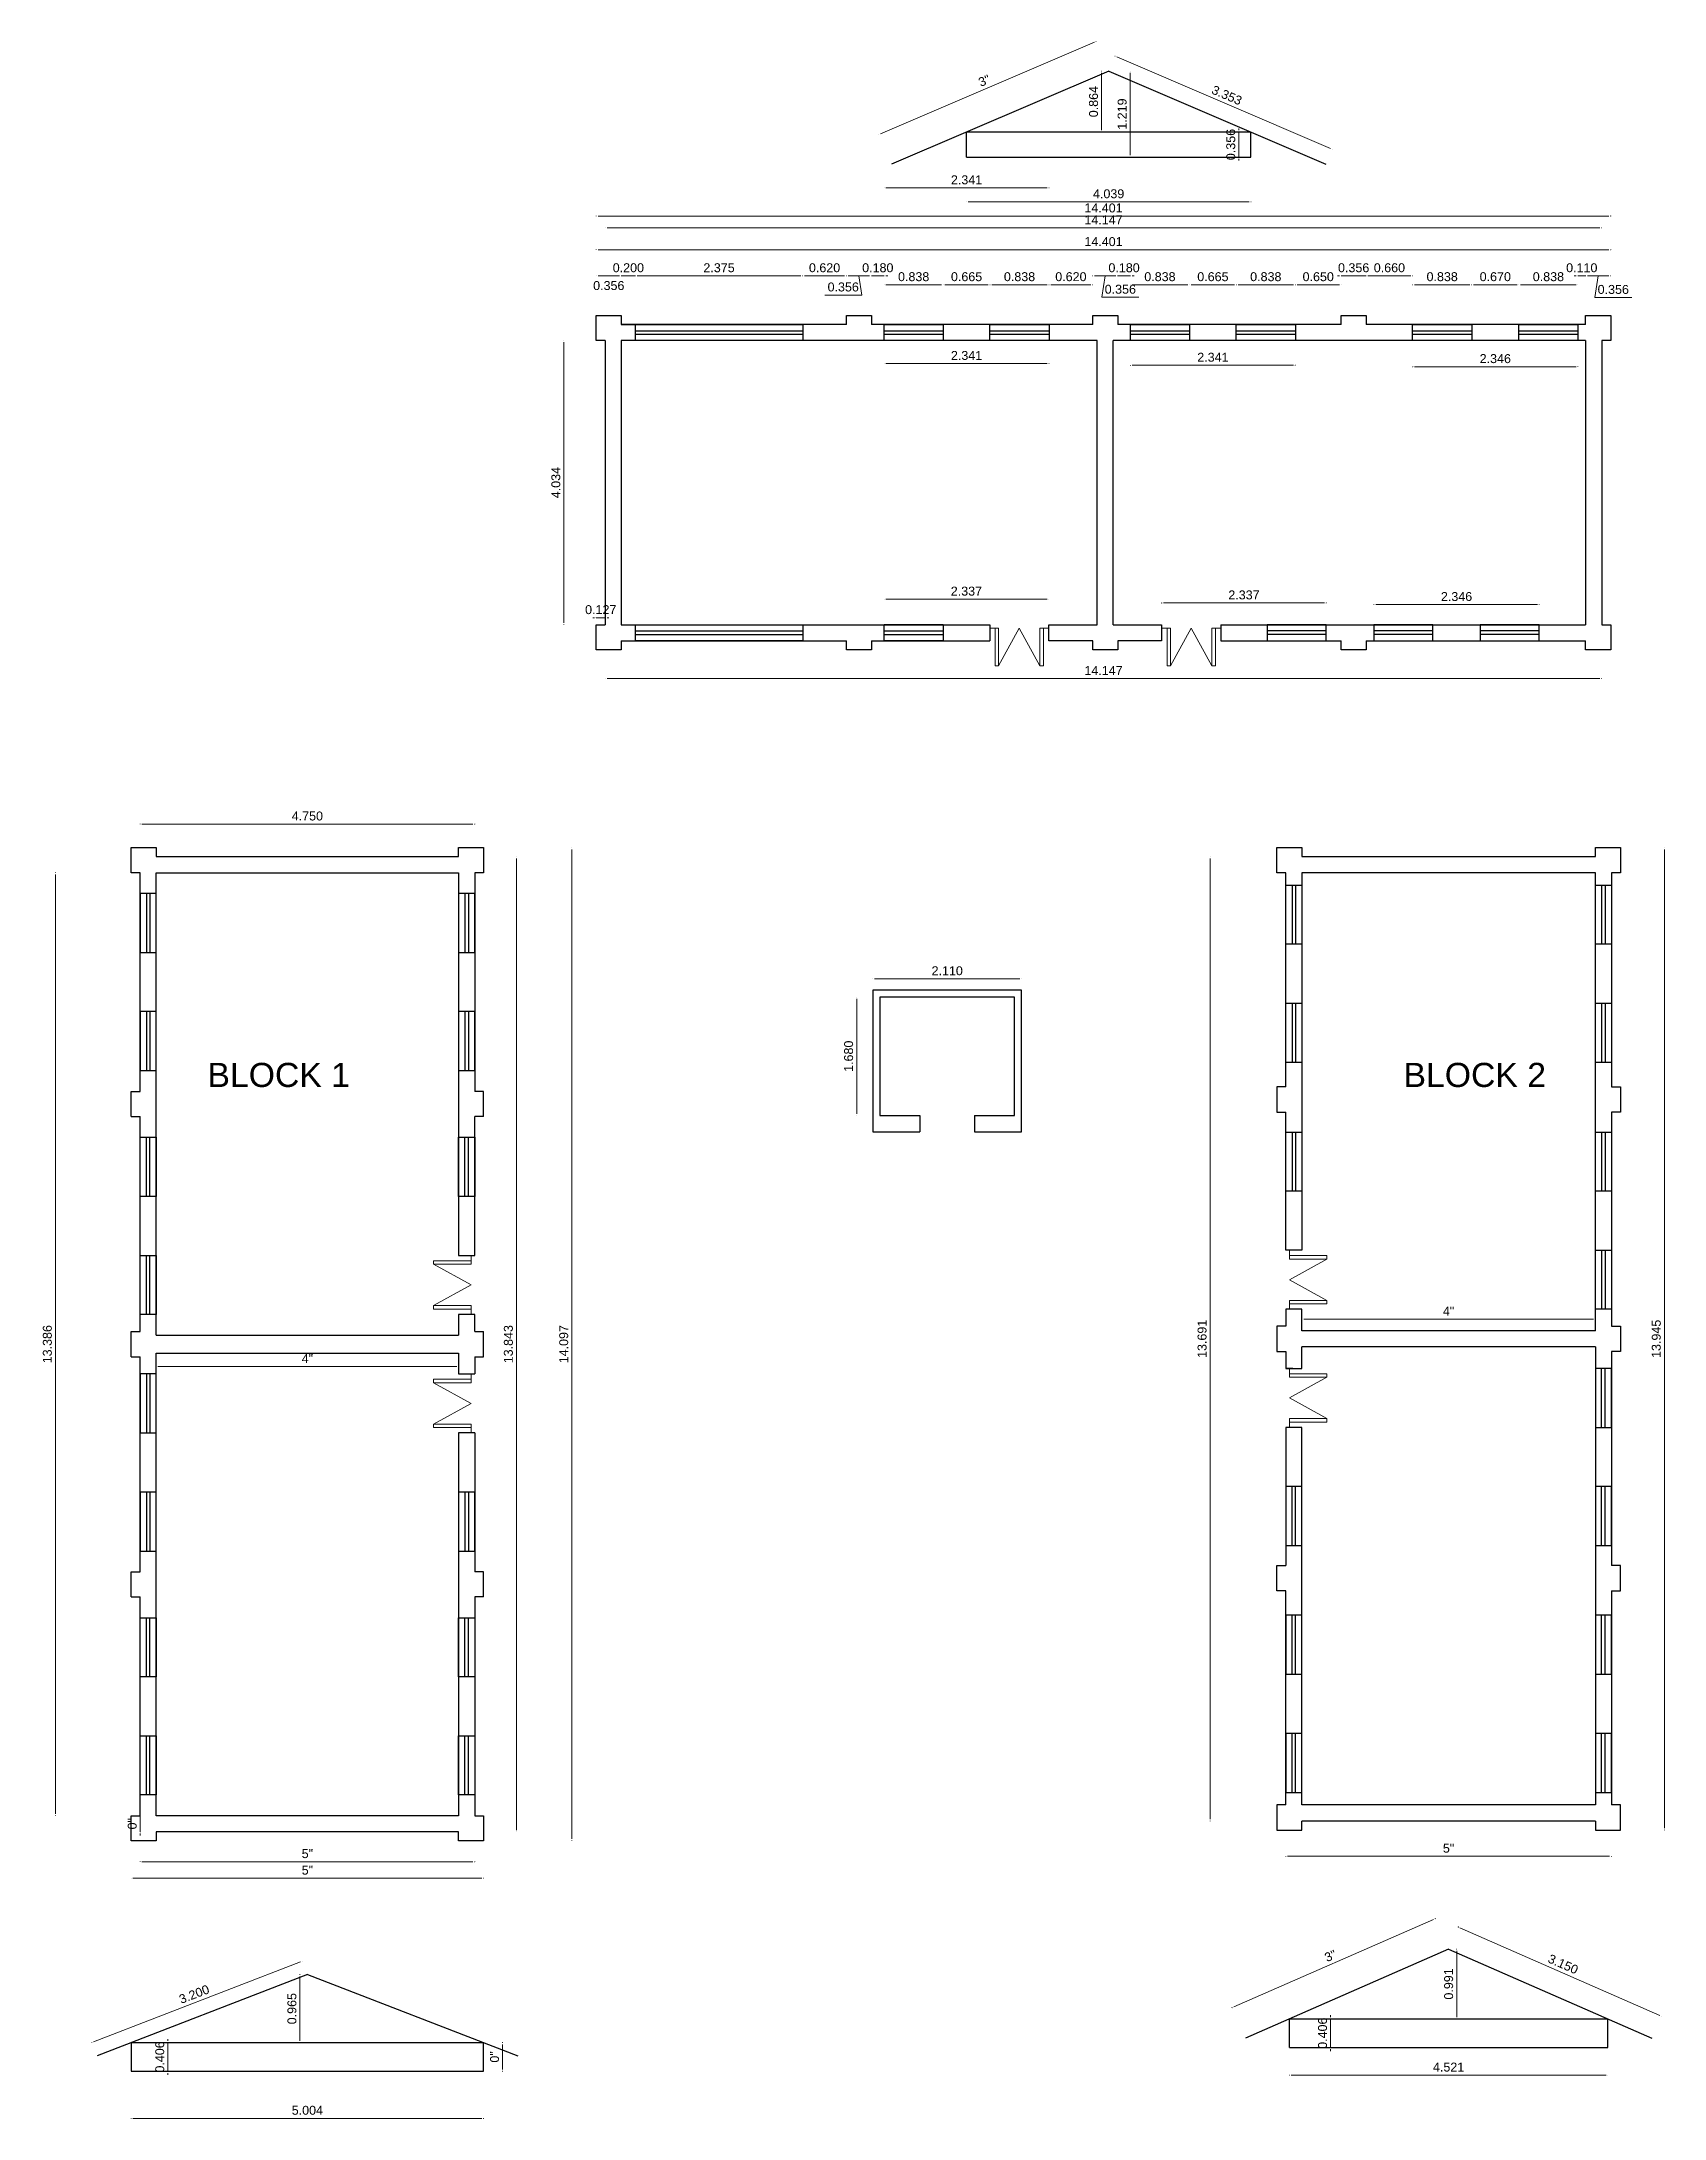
# Model space of a CAD drawing. Header units: metres. Extents: x 471.2 to 494.2, y 10 to 39.5.
import ezdxf

# ---------------------------------------------------------------- set-up
doc = ezdxf.new("R2010")
doc.units = ezdxf.units.M
doc.header["$LTSCALE"] = 12.7
doc.header["$PDMODE"] = 66
for name, color, linetype, lineweight in [('0.13', 2, 'Continuous', 13), ('ELEVATION', 85, 'Continuous', 9), ('hatch', 9, 'Continuous', 0), ('TEXT', 220, 'Continuous', 9), ('Toilet', 7, 'Continuous', 25)]:
    doc.layers.add(name, color=color, linetype=linetype, lineweight=lineweight)
doc.styles.get("Standard").update_dxf_attribs({"font": 'arial.ttf'})
doc.styles.add('style1', font='arial.ttf', dxfattribs={"height": 0.1778})
doc.dimstyles.new('S8', dxfattribs={"dimscale": 0.001, "dimtxt": 127, "dimasz": 25.4, "dimexe": 152.4, "dimexo": 457.2, "dimgap": 49.2125, "dimtad": 1, "dimdec": 0, "dimzin": 3, "dimdsep": 46, "dimlunit": 4, "dimtxsty": 'Standard', "dimblk": 'dot 2', "dimcen": 304.8, "dimse1": 1, "dimse2": 1, "dimclrd": 1, "dimclre": 1, "dimclrt": 256, "dimadec": 0, "dimazin": 0, "dimtfac": 0.75, "dimtdec": 0, "dimtix": 1, "dimtmove": 1, "dimatfit": 3, "dimldrblk": 'DOT', "dimfxl": 25.4, "dimtolj": 1, "dimtzin": 0, "dimlwd": 9, "dimlwe": 9, "dimarcsym": 0})

msp = doc.modelspace()

# ---------------------------------------------------------------- texts
at = {"layer": 'TEXT', "linetype": 'Continuous', "ltscale": 48, "char_height": 0.2286, "width": 4.173719, "attachment_point": 3, "style": 'style1'}
for s, insert in [('{\\H1.5x;\\C7;BLOCK 1}', (475.5558, 25.0166)), ('{\\fArial TUR|b0|i0|c162|p34;\\H1.5x;\\C7;BLOCK \\fArial TUR|b0|i0|c0|p34;2}', (492.5351, 25.0166))]:
    msp.add_mtext(s, dxfattribs=dict(at, insert=insert))

# ---------------------------------------------------------------- blocks, each defined once
blk = doc.blocks.new('door block')
at = {"layer": '0.13', "color": 0, "ltscale": 0.5}
for p, q in [((472.903, 20.17), (472.903, 20.068)), ((473.741, 20.17), (473.741, 20.068))]:
    blk.add_line(p, q, dxfattribs=at)
at = {"layer": 'ELEVATION', "color": 146, "ltscale": 0.25, "true_color": 0x105689}
for p, q in [((472.979, 20.119), (472.979, 20.652)), ((472.979, 20.652), (473.03, 20.652)), ((473.03, 20.652), (473.03, 20.119)), ((473.03, 20.652), (473.322, 20.119)), ((473.614, 20.652), (473.322, 20.119)), ((473.614, 20.652), (473.614, 20.119)), ((473.614, 20.652), (473.665, 20.652)), ((473.665, 20.119), (473.665, 20.652)), ((472.903, 20.119), (472.979, 20.119)), ((473.03, 20.119), (472.979, 20.119)), ((473.614, 20.119), (473.665, 20.119)), ((473.741, 20.119), (473.665, 20.119))]:
    blk.add_line(p, q, dxfattribs=at)
blk = doc.blocks.new('dot1')
at = {"layer": 'hatch'}
h = blk.add_hatch(color=256, dxfattribs=at)
edge = h.paths.add_edge_path()
edge.add_arc((0, 0), 1, 0, 360)
for p, q in [((3, 0), (-3, 0)), ((0, 3), (0, -3))]:
    blk.add_line(p, q, dxfattribs=at)
blk.add_circle((0, 0), 1, dxfattribs=at)
blk = doc.blocks.new('dot 2')
at = {"layer": 'hatch', "xscale": 0.0127, "yscale": 0.0127, "zscale": 0.0127}
blk.add_blockref('dot1', (0, 0), dxfattribs=at)
blk = doc.blocks.new('*D345')
at = {"layer": 'Defpoints', "color": 0, "transparency": 16777216}
for p in [(472.449, 13.975), (477.453, 13.975), (477.453, 13.443)]:
    blk.add_point(p, dxfattribs=at)
at = {"layer": 'Toilet', "color": 1, "lineweight": 9, "transparency": 16777216}
blk.add_line((472.475, 13.443), (477.428, 13.443), dxfattribs=at)
at = {"layer": 'Toilet', "color": 1, "lineweight": 9, "transparency": 16777216, "xscale": 0.0254, "yscale": 0.0254, "zscale": 0.0254, "rotation": 180}
blk.add_blockref('dot 2', (472.449, 13.443), dxfattribs=at)
at = {"layer": 'Toilet', "color": 1, "lineweight": 9, "transparency": 16777216, "xscale": 0.0254, "yscale": 0.0254, "zscale": 0.0254}
blk.add_blockref('dot 2', (477.453, 13.443), dxfattribs=at)
at = {"layer": 'Toilet', "transparency": 16777216, "insert": (474.951, 13.557), "char_height": 0.127, "attachment_point": 5}
blk.add_mtext('\\A1;5"', dxfattribs=at)
blk = doc.blocks.new('_Dot')
at = {"color": 0, "linetype": 'ByBlock', "lineweight": -2}
blk.add_line((-0.5, 0), (-1, 0), dxfattribs=at)
at = {"color": 0, "linetype": 'ByBlock', "const_width": 0.5}
blk.add_lwpolyline([(-0.25, 0, 1), (0.25, 0, 1)], format="xyb", close=True, dxfattribs=at)
blk = doc.blocks.new('*D346')
at = {"layer": 'Defpoints', "color": 0, "transparency": 16777216}
for p in [(477.453, 11.109), (477.723, 11.109), (477.453, 10.702)]:
    blk.add_point(p, dxfattribs=at)
at = {"layer": 'Toilet', "color": 1, "lineweight": 9, "transparency": 16777216}
blk.add_line((477.723, 10.728), (477.723, 11.083), dxfattribs=at)
at = {"layer": 'Toilet', "color": 1, "lineweight": 9, "transparency": 16777216, "xscale": 0.0254, "yscale": 0.0254, "zscale": 0.0254}
for p, rotation in [((477.723, 11.109), 90), ((477.723, 10.702), 270)]:
    blk.add_blockref('dot 2', p, dxfattribs=dict(at, rotation=rotation))
at = {"layer": 'Toilet', "transparency": 16777216, "insert": (477.609, 10.906), "char_height": 0.127, "attachment_point": 5, "rotation": 90}
blk.add_mtext('\\A1;0"', dxfattribs=at)
blk = doc.blocks.new('*D347')
at = {"layer": 'Defpoints', "color": 0, "transparency": 16777216}
for p in [(491.152, 12.437), (488.078, 11.605), (488.268, 11.173)]:
    blk.add_point(p, dxfattribs=at)
at = {"layer": 'Toilet', "color": 1, "lineweight": 9, "transparency": 16777216}
blk.add_line((490.94, 12.859), (488.102, 11.615), dxfattribs=at)
at = {"layer": 'Toilet', "color": 1, "lineweight": 9, "transparency": 16777216, "xscale": 0.0254, "yscale": 0.0254, "zscale": 0.0254}
for p, rotation in [((490.963, 12.869), 23.66314070819224), ((488.078, 11.605), 203.6631407081923)]:
    blk.add_blockref('dot 2', p, dxfattribs=dict(at, rotation=rotation))
at = {"layer": 'Toilet', "transparency": 16777216, "insert": (489.475, 12.341), "char_height": 0.127, "attachment_point": 5, "rotation": 23.6631}
blk.add_mtext('\\A1;3"', dxfattribs=at)
blk = doc.blocks.new('*D348')
at = {"layer": 'Defpoints', "color": 0, "transparency": 16777216}
for p in [(472.576, 14.33), (477.326, 14.33), (477.326, 13.677)]:
    blk.add_point(p, dxfattribs=at)
at = {"layer": 'Toilet', "color": 1, "lineweight": 9, "transparency": 16777216}
blk.add_line((472.602, 13.677), (477.301, 13.677), dxfattribs=at)
at = {"layer": 'Toilet', "color": 1, "lineweight": 9, "transparency": 16777216, "xscale": 0.0254, "yscale": 0.0254, "zscale": 0.0254, "rotation": 180}
blk.add_blockref('dot 2', (472.576, 13.677), dxfattribs=at)
at = {"layer": 'Toilet', "color": 1, "lineweight": 9, "transparency": 16777216, "xscale": 0.0254, "yscale": 0.0254, "zscale": 0.0254}
blk.add_blockref('dot 2', (477.326, 13.677), dxfattribs=at)
at = {"layer": 'Toilet', "transparency": 16777216, "insert": (474.951, 13.791), "char_height": 0.127, "attachment_point": 5}
blk.add_mtext('\\A1;5"', dxfattribs=at)
blk = doc.blocks.new('*D349')
at = {"layer": 'Defpoints', "color": 0, "transparency": 16777216}
for p in [(472.805, 21.15), (477.098, 21.15), (477.098, 20.706)]:
    blk.add_point(p, dxfattribs=at)
at = {"layer": 'Toilet', "color": 1, "lineweight": 9, "transparency": 16777216}
blk.add_line((472.83, 20.706), (477.072, 20.706), dxfattribs=at)
at = {"layer": 'Toilet', "color": 1, "lineweight": 9, "transparency": 16777216, "xscale": 0.0254, "yscale": 0.0254, "zscale": 0.0254, "rotation": 180}
blk.add_blockref('dot 2', (472.805, 20.706), dxfattribs=at)
at = {"layer": 'Toilet', "color": 1, "lineweight": 9, "transparency": 16777216, "xscale": 0.0254, "yscale": 0.0254, "zscale": 0.0254}
blk.add_blockref('dot 2', (477.098, 20.706), dxfattribs=at)
at = {"layer": 'Toilet', "transparency": 16777216, "insert": (474.951, 20.818), "char_height": 0.127, "attachment_point": 5}
blk.add_mtext('\\A1;4"', dxfattribs=at)
blk = doc.blocks.new('*D350')
at = {"layer": 'Defpoints', "color": 0, "transparency": 16777216}
for p in [(472.576, 14.33), (472.576, 14.102), (472.579, 14.102)]:
    blk.add_point(p, dxfattribs=at)
at = {"layer": 'Toilet', "color": 1, "lineweight": 9, "transparency": 16777216}
for p, q in [((472.579, 14.356), (472.579, 14.381)), ((472.579, 14.33), (472.579, 14.102)), ((472.579, 14.076), (472.579, 14.051))]:
    blk.add_line(p, q, dxfattribs=at)
at = {"layer": 'Toilet', "color": 1, "lineweight": 9, "transparency": 16777216, "xscale": 0.0254, "yscale": 0.0254, "zscale": 0.0254}
for p, rotation in [((472.579, 14.33), 270), ((472.579, 14.102), 90)]:
    blk.add_blockref('dot 2', p, dxfattribs=dict(at, rotation=rotation))
at = {"layer": 'Toilet', "transparency": 16777216, "insert": (472.465, 14.216), "char_height": 0.127, "attachment_point": 5, "rotation": 90}
blk.add_mtext('\\A1;0"', dxfattribs=at)
blk = doc.blocks.new('*D351')
at = {"layer": 'Defpoints', "color": 0, "transparency": 16777216}
for p in [(488.841, 14.483), (493.464, 14.483), (493.464, 13.754)]:
    blk.add_point(p, dxfattribs=at)
at = {"layer": 'Toilet', "color": 1, "lineweight": 9, "transparency": 16777216}
blk.add_line((488.866, 13.754), (493.438, 13.754), dxfattribs=at)
at = {"layer": 'Toilet', "color": 1, "lineweight": 9, "transparency": 16777216, "xscale": 0.0254, "yscale": 0.0254, "zscale": 0.0254, "rotation": 180}
blk.add_blockref('dot 2', (488.841, 13.754), dxfattribs=at)
at = {"layer": 'Toilet', "color": 1, "lineweight": 9, "transparency": 16777216, "xscale": 0.0254, "yscale": 0.0254, "zscale": 0.0254}
blk.add_blockref('dot 2', (493.464, 13.754), dxfattribs=at)
at = {"layer": 'Toilet', "transparency": 16777216, "insert": (491.152, 13.868), "char_height": 0.127, "attachment_point": 5}
blk.add_mtext('\\A1;5"', dxfattribs=at)
blk = doc.blocks.new('*D352')
at = {"layer": 'Defpoints', "color": 0, "transparency": 16777216}
for p in [(489.07, 21.379), (489.07, 21.214), (493.235, 21.214)]:
    blk.add_point(p, dxfattribs=at)
at = {"layer": 'Toilet', "color": 1, "lineweight": 9, "transparency": 16777216}
blk.add_line((493.21, 21.379), (489.095, 21.379), dxfattribs=at)
at = {"layer": 'Toilet', "color": 1, "lineweight": 9, "transparency": 16777216, "xscale": 0.0254, "yscale": 0.0254, "zscale": 0.0254, "rotation": 180}
blk.add_blockref('dot 2', (489.07, 21.379), dxfattribs=at)
at = {"layer": 'Toilet', "color": 1, "lineweight": 9, "transparency": 16777216, "xscale": 0.0254, "yscale": 0.0254, "zscale": 0.0254}
blk.add_blockref('dot 2', (493.235, 21.379), dxfattribs=at)
at = {"layer": 'Toilet', "transparency": 16777216, "insert": (491.152, 21.492), "char_height": 0.127, "attachment_point": 5}
blk.add_mtext('\\A1;4"', dxfattribs=at)
blk = doc.blocks.new('*D353')
at = {"layer": 'Defpoints', "color": 0, "transparency": 16777216}
for p in [(486.326, 39.094), (483.064, 38.194), (483.244, 37.775)]:
    blk.add_point(p, dxfattribs=at)
at = {"layer": 'Toilet', "color": 1, "lineweight": 9, "transparency": 16777216}
blk.add_line((486.124, 39.503), (483.088, 38.204), dxfattribs=at)
at = {"layer": 'Toilet', "color": 1, "lineweight": 9, "transparency": 16777216, "xscale": 0.0254, "yscale": 0.0254, "zscale": 0.0254}
for p, rotation in [((486.147, 39.513), 23.16111268714227), ((483.064, 38.194), 203.1611126871423)]:
    blk.add_blockref('dot 2', p, dxfattribs=dict(at, rotation=rotation))
at = {"layer": 'Toilet', "transparency": 16777216, "insert": (484.561, 38.958), "char_height": 0.127, "attachment_point": 5, "rotation": 23.1611}
blk.add_mtext('\\A1;3"', dxfattribs=at)
blk = doc.blocks.new('*D1029')
at = {"layer": 'Defpoints', "color": 0, "transparency": 16777216}
for p in [(484.307, 37.874), (488.346, 37.874), (488.346, 37.238)]:
    blk.add_point(p, dxfattribs=at)
at = {"layer": 'Toilet', "color": 1, "lineweight": 9, "transparency": 16777216}
blk.add_line((484.333, 37.238), (488.32, 37.238), dxfattribs=at)
at = {"layer": 'Toilet', "color": 1, "lineweight": 9, "transparency": 16777216, "xscale": 0.0254, "yscale": 0.0254, "zscale": 0.0254, "rotation": 180}
blk.add_blockref('dot 2', (484.307, 37.238), dxfattribs=at)
at = {"layer": 'Toilet', "color": 1, "lineweight": 9, "transparency": 16777216, "xscale": 0.0254, "yscale": 0.0254, "zscale": 0.0254}
blk.add_blockref('dot 2', (488.346, 37.238), dxfattribs=at)
at = {"layer": 'Toilet', "transparency": 16777216, "insert": (486.326, 37.352), "char_height": 0.127, "attachment_point": 5}
blk.add_mtext('\\A1;4.039', dxfattribs=at)
blk = doc.blocks.new('*D1030')
at = {"layer": 'Defpoints', "color": 0, "transparency": 16777216}
for p in [(486.326, 39.093), (486.326, 37.874), (486.632, 37.874)]:
    blk.add_point(p, dxfattribs=at)
at = {"layer": 'Toilet', "color": 1, "lineweight": 9, "transparency": 16777216}
blk.add_line((486.632, 39.068), (486.632, 37.899), dxfattribs=at)
at = {"layer": 'Toilet', "color": 1, "lineweight": 9, "transparency": 16777216, "xscale": 0.0254, "yscale": 0.0254, "zscale": 0.0254}
for p, rotation in [((486.632, 39.093), 90), ((486.632, 37.874), 270)]:
    blk.add_blockref('dot 2', p, dxfattribs=dict(at, rotation=rotation))
at = {"layer": 'Toilet', "transparency": 16777216, "insert": (486.518, 38.484), "char_height": 0.127, "attachment_point": 5, "rotation": 90}
blk.add_mtext('\\A1;1.219', dxfattribs=at)
blk = doc.blocks.new('*D1031')
at = {"layer": 'Defpoints', "color": 0, "transparency": 16777216}
for p in [(477.326, 28.406), (472.576, 27.716), (477.326, 27.716)]:
    blk.add_point(p, dxfattribs=at)
at = {"layer": 'Toilet', "color": 1, "lineweight": 9, "transparency": 16777216}
blk.add_line((472.602, 28.406), (477.301, 28.406), dxfattribs=at)
at = {"layer": 'Toilet', "color": 1, "lineweight": 9, "transparency": 16777216, "xscale": 0.0254, "yscale": 0.0254, "zscale": 0.0254, "rotation": 180}
blk.add_blockref('dot 2', (472.576, 28.406), dxfattribs=at)
at = {"layer": 'Toilet', "color": 1, "lineweight": 9, "transparency": 16777216, "xscale": 0.0254, "yscale": 0.0254, "zscale": 0.0254}
blk.add_blockref('dot 2', (477.326, 28.406), dxfattribs=at)
at = {"layer": 'Toilet', "transparency": 16777216, "insert": (474.951, 28.52), "char_height": 0.127, "attachment_point": 5}
blk.add_mtext('\\A1;4.750', dxfattribs=at)
blk = doc.blocks.new('*D1032')
at = {"layer": 'Defpoints', "color": 0, "transparency": 16777216}
for p in [(477.098, 27.945), (477.098, 14.102), (477.919, 14.102)]:
    blk.add_point(p, dxfattribs=at)
at = {"layer": 'Toilet', "color": 1, "lineweight": 9, "transparency": 16777216}
blk.add_line((477.919, 27.919), (477.919, 14.127), dxfattribs=at)
at = {"layer": 'Toilet', "color": 1, "lineweight": 9, "transparency": 16777216, "xscale": 0.0254, "yscale": 0.0254, "zscale": 0.0254}
for p, rotation in [((477.919, 27.945), 90), ((477.919, 14.102), 270)]:
    blk.add_blockref('dot 2', p, dxfattribs=dict(at, rotation=rotation))
at = {"layer": 'Toilet', "transparency": 16777216, "insert": (477.805, 21.023), "char_height": 0.127, "attachment_point": 5, "rotation": 90}
blk.add_mtext('\\A1;13.843', dxfattribs=at)
blk = doc.blocks.new('*D1033')
at = {"layer": 'Defpoints', "color": 0, "transparency": 16777216}
for p in [(479.052, 36.559), (479.052, 35.27), (493.453, 35.27)]:
    blk.add_point(p, dxfattribs=at)
at = {"layer": 'Toilet', "color": 1, "lineweight": 9, "transparency": 16777216}
blk.add_line((493.428, 36.559), (479.078, 36.559), dxfattribs=at)
at = {"layer": 'Toilet', "color": 1, "lineweight": 9, "transparency": 16777216, "xscale": 0.0254, "yscale": 0.0254, "zscale": 0.0254, "rotation": 180}
blk.add_blockref('dot 2', (479.052, 36.559), dxfattribs=at)
at = {"layer": 'Toilet', "color": 1, "lineweight": 9, "transparency": 16777216, "xscale": 0.0254, "yscale": 0.0254, "zscale": 0.0254}
blk.add_blockref('dot 2', (493.453, 36.559), dxfattribs=at)
at = {"layer": 'Toilet', "transparency": 16777216, "insert": (486.253, 36.673), "char_height": 0.127, "attachment_point": 5}
blk.add_mtext('\\A1;14.401', dxfattribs=at)
blk = doc.blocks.new('*D1034')
at = {"layer": 'Defpoints', "color": 0, "transparency": 16777216}
for p in [(493.453, 36.188), (493.098, 35.626), (493.453, 35.626)]:
    blk.add_point(p, dxfattribs=at)
at = {"layer": 'Toilet', "color": 1, "lineweight": 9, "transparency": 16777216}
for p, q in [((493.123, 36.188), (493.428, 36.188)), ((493.276, 36.188), (493.226, 35.88)), ((493.226, 35.88), (493.753, 35.88))]:
    blk.add_line(p, q, dxfattribs=at)
at = {"layer": 'Toilet', "color": 1, "lineweight": 9, "transparency": 16777216, "xscale": 0.0254, "yscale": 0.0254, "zscale": 0.0254, "rotation": 180}
blk.add_blockref('dot 2', (493.098, 36.188), dxfattribs=at)
at = {"layer": 'Toilet', "color": 1, "lineweight": 9, "transparency": 16777216, "xscale": 0.0254, "yscale": 0.0254, "zscale": 0.0254}
blk.add_blockref('dot 2', (493.453, 36.188), dxfattribs=at)
at = {"layer": 'Toilet', "transparency": 16777216, "insert": (493.49, 35.994), "char_height": 0.127, "attachment_point": 5}
blk.add_mtext('\\A1;0.356', dxfattribs=at)
blk = doc.blocks.new('*D1035')
at = {"layer": 'Defpoints', "color": 0, "transparency": 16777216}
for p in [(492.988, 36.188), (492.988, 35.499), (493.098, 35.626)]:
    blk.add_point(p, dxfattribs=at)
at = {"layer": 'Toilet', "color": 1, "lineweight": 9, "transparency": 16777216}
for p, q in [((492.962, 36.188), (492.937, 36.188)), ((493.098, 36.188), (492.988, 36.188)), ((493.123, 36.188), (493.149, 36.188))]:
    blk.add_line(p, q, dxfattribs=at)
at = {"layer": 'Toilet', "color": 1, "lineweight": 9, "transparency": 16777216, "xscale": 0.0254, "yscale": 0.0254, "zscale": 0.0254}
blk.add_blockref('dot 2', (492.988, 36.188), dxfattribs=at)
at = {"layer": 'Toilet', "color": 1, "lineweight": 9, "transparency": 16777216, "xscale": 0.0254, "yscale": 0.0254, "zscale": 0.0254, "rotation": 180}
blk.add_blockref('dot 2', (493.098, 36.188), dxfattribs=at)
at = {"layer": 'Toilet', "transparency": 16777216, "insert": (493.043, 36.302), "char_height": 0.127, "attachment_point": 5}
blk.add_mtext('\\A1;0.110', dxfattribs=at)
blk = doc.blocks.new('*D1036')
at = {"layer": 'Defpoints', "color": 0, "transparency": 16777216}
for p in [(492.15, 36.061), (492.15, 35.499), (492.988, 35.499)]:
    blk.add_point(p, dxfattribs=at)
at = {"layer": 'Toilet', "color": 1, "lineweight": 9, "transparency": 16777216}
blk.add_line((492.962, 36.061), (492.175, 36.061), dxfattribs=at)
at = {"layer": 'Toilet', "color": 1, "lineweight": 9, "transparency": 16777216, "xscale": 0.0254, "yscale": 0.0254, "zscale": 0.0254, "rotation": 180}
blk.add_blockref('dot 2', (492.15, 36.061), dxfattribs=at)
at = {"layer": 'Toilet', "color": 1, "lineweight": 9, "transparency": 16777216, "xscale": 0.0254, "yscale": 0.0254, "zscale": 0.0254}
blk.add_blockref('dot 2', (492.988, 36.061), dxfattribs=at)
at = {"layer": 'Toilet', "transparency": 16777216, "insert": (492.569, 36.175), "char_height": 0.127, "attachment_point": 5}
blk.add_mtext('\\A1;0.838', dxfattribs=at)
blk = doc.blocks.new('*D1037')
at = {"layer": 'Defpoints', "color": 0, "transparency": 16777216}
for p in [(491.48, 36.061), (491.48, 35.499), (492.15, 35.499)]:
    blk.add_point(p, dxfattribs=at)
at = {"layer": 'Toilet', "color": 1, "lineweight": 9, "transparency": 16777216}
blk.add_line((492.124, 36.061), (491.505, 36.061), dxfattribs=at)
at = {"layer": 'Toilet', "color": 1, "lineweight": 9, "transparency": 16777216, "xscale": 0.0254, "yscale": 0.0254, "zscale": 0.0254, "rotation": 180}
blk.add_blockref('dot 2', (491.48, 36.061), dxfattribs=at)
at = {"layer": 'Toilet', "color": 1, "lineweight": 9, "transparency": 16777216, "xscale": 0.0254, "yscale": 0.0254, "zscale": 0.0254}
blk.add_blockref('dot 2', (492.15, 36.061), dxfattribs=at)
at = {"layer": 'Toilet', "transparency": 16777216, "insert": (491.815, 36.175), "char_height": 0.127, "attachment_point": 5}
blk.add_mtext('\\A1;0.670', dxfattribs=at)
blk = doc.blocks.new('*D1038')
at = {"layer": 'Defpoints', "color": 0, "transparency": 16777216}
for p in [(490.642, 36.061), (490.642, 35.499), (491.48, 35.499)]:
    blk.add_point(p, dxfattribs=at)
at = {"layer": 'Toilet', "color": 1, "lineweight": 9, "transparency": 16777216}
blk.add_line((491.454, 36.061), (490.667, 36.061), dxfattribs=at)
at = {"layer": 'Toilet', "color": 1, "lineweight": 9, "transparency": 16777216, "xscale": 0.0254, "yscale": 0.0254, "zscale": 0.0254, "rotation": 180}
blk.add_blockref('dot 2', (490.642, 36.061), dxfattribs=at)
at = {"layer": 'Toilet', "color": 1, "lineweight": 9, "transparency": 16777216, "xscale": 0.0254, "yscale": 0.0254, "zscale": 0.0254}
blk.add_blockref('dot 2', (491.48, 36.061), dxfattribs=at)
at = {"layer": 'Toilet', "transparency": 16777216, "insert": (491.061, 36.175), "char_height": 0.127, "attachment_point": 5}
blk.add_mtext('\\A1;0.838', dxfattribs=at)
blk = doc.blocks.new('*D1039')
at = {"layer": 'Defpoints', "color": 0, "transparency": 16777216}
for p in [(489.982, 36.188), (489.982, 35.626), (490.642, 35.499)]:
    blk.add_point(p, dxfattribs=at)
at = {"layer": 'Toilet', "color": 1, "lineweight": 9, "transparency": 16777216}
blk.add_line((490.616, 36.188), (490.007, 36.188), dxfattribs=at)
at = {"layer": 'Toilet', "color": 1, "lineweight": 9, "transparency": 16777216, "xscale": 0.0254, "yscale": 0.0254, "zscale": 0.0254, "rotation": 180}
blk.add_blockref('dot 2', (489.982, 36.188), dxfattribs=at)
at = {"layer": 'Toilet', "color": 1, "lineweight": 9, "transparency": 16777216, "xscale": 0.0254, "yscale": 0.0254, "zscale": 0.0254}
blk.add_blockref('dot 2', (490.642, 36.188), dxfattribs=at)
at = {"layer": 'Toilet', "transparency": 16777216, "insert": (490.312, 36.302), "char_height": 0.127, "attachment_point": 5}
blk.add_mtext('\\A1;0.660', dxfattribs=at)
blk = doc.blocks.new('*D1040')
at = {"layer": 'Defpoints', "color": 0, "transparency": 16777216}
for p in [(489.626, 36.188), (489.626, 35.499), (489.982, 35.626)]:
    blk.add_point(p, dxfattribs=at)
at = {"layer": 'Toilet', "color": 1, "lineweight": 9, "transparency": 16777216}
for p, q in [((489.601, 36.188), (489.575, 36.188)), ((489.982, 36.188), (489.626, 36.188)), ((490.007, 36.188), (490.033, 36.188))]:
    blk.add_line(p, q, dxfattribs=at)
at = {"layer": 'Toilet', "color": 1, "lineweight": 9, "transparency": 16777216, "xscale": 0.0254, "yscale": 0.0254, "zscale": 0.0254}
blk.add_blockref('dot 2', (489.626, 36.188), dxfattribs=at)
at = {"layer": 'Toilet', "color": 1, "lineweight": 9, "transparency": 16777216, "xscale": 0.0254, "yscale": 0.0254, "zscale": 0.0254, "rotation": 180}
blk.add_blockref('dot 2', (489.982, 36.188), dxfattribs=at)
at = {"layer": 'Toilet', "transparency": 16777216, "insert": (489.804, 36.302), "char_height": 0.127, "attachment_point": 5}
blk.add_mtext('\\A1;0.356', dxfattribs=at)
blk = doc.blocks.new('*D1041')
at = {"layer": 'Defpoints', "color": 0, "transparency": 16777216}
for p in [(488.976, 36.061), (488.976, 35.499), (489.626, 35.499)]:
    blk.add_point(p, dxfattribs=at)
at = {"layer": 'Toilet', "color": 1, "lineweight": 9, "transparency": 16777216}
blk.add_line((489.601, 36.061), (489.002, 36.061), dxfattribs=at)
at = {"layer": 'Toilet', "color": 1, "lineweight": 9, "transparency": 16777216, "xscale": 0.0254, "yscale": 0.0254, "zscale": 0.0254, "rotation": 180}
blk.add_blockref('dot 2', (488.976, 36.061), dxfattribs=at)
at = {"layer": 'Toilet', "color": 1, "lineweight": 9, "transparency": 16777216, "xscale": 0.0254, "yscale": 0.0254, "zscale": 0.0254}
blk.add_blockref('dot 2', (489.626, 36.061), dxfattribs=at)
at = {"layer": 'Toilet', "transparency": 16777216, "insert": (489.301, 36.175), "char_height": 0.127, "attachment_point": 5}
blk.add_mtext('\\A1;0.650', dxfattribs=at)
blk = doc.blocks.new('*D1042')
at = {"layer": 'Defpoints', "color": 0, "transparency": 16777216}
for p in [(488.138, 36.061), (488.138, 35.499), (488.976, 35.499)]:
    blk.add_point(p, dxfattribs=at)
at = {"layer": 'Toilet', "color": 1, "lineweight": 9, "transparency": 16777216}
blk.add_line((488.951, 36.061), (488.164, 36.061), dxfattribs=at)
at = {"layer": 'Toilet', "color": 1, "lineweight": 9, "transparency": 16777216, "xscale": 0.0254, "yscale": 0.0254, "zscale": 0.0254, "rotation": 180}
blk.add_blockref('dot 2', (488.138, 36.061), dxfattribs=at)
at = {"layer": 'Toilet', "color": 1, "lineweight": 9, "transparency": 16777216, "xscale": 0.0254, "yscale": 0.0254, "zscale": 0.0254}
blk.add_blockref('dot 2', (488.976, 36.061), dxfattribs=at)
at = {"layer": 'Toilet', "transparency": 16777216, "insert": (488.557, 36.175), "char_height": 0.127, "attachment_point": 5}
blk.add_mtext('\\A1;0.838', dxfattribs=at)
blk = doc.blocks.new('*D1043')
at = {"layer": 'Defpoints', "color": 0, "transparency": 16777216}
for p in [(487.473, 36.061), (487.473, 35.499), (488.138, 35.499)]:
    blk.add_point(p, dxfattribs=at)
at = {"layer": 'Toilet', "color": 1, "lineweight": 9, "transparency": 16777216}
blk.add_line((488.113, 36.061), (487.499, 36.061), dxfattribs=at)
at = {"layer": 'Toilet', "color": 1, "lineweight": 9, "transparency": 16777216, "xscale": 0.0254, "yscale": 0.0254, "zscale": 0.0254, "rotation": 180}
blk.add_blockref('dot 2', (487.473, 36.061), dxfattribs=at)
at = {"layer": 'Toilet', "color": 1, "lineweight": 9, "transparency": 16777216, "xscale": 0.0254, "yscale": 0.0254, "zscale": 0.0254}
blk.add_blockref('dot 2', (488.138, 36.061), dxfattribs=at)
at = {"layer": 'Toilet', "transparency": 16777216, "insert": (487.806, 36.175), "char_height": 0.127, "attachment_point": 5}
blk.add_mtext('\\A1;0.665', dxfattribs=at)
blk = doc.blocks.new('*D1044')
at = {"layer": 'Defpoints', "color": 0, "transparency": 16777216}
for p in [(486.635, 36.061), (486.635, 35.499), (487.473, 35.499)]:
    blk.add_point(p, dxfattribs=at)
at = {"layer": 'Toilet', "color": 1, "lineweight": 9, "transparency": 16777216}
blk.add_line((487.448, 36.061), (486.661, 36.061), dxfattribs=at)
at = {"layer": 'Toilet', "color": 1, "lineweight": 9, "transparency": 16777216, "xscale": 0.0254, "yscale": 0.0254, "zscale": 0.0254, "rotation": 180}
blk.add_blockref('dot 2', (486.635, 36.061), dxfattribs=at)
at = {"layer": 'Toilet', "color": 1, "lineweight": 9, "transparency": 16777216, "xscale": 0.0254, "yscale": 0.0254, "zscale": 0.0254}
blk.add_blockref('dot 2', (487.473, 36.061), dxfattribs=at)
at = {"layer": 'Toilet', "transparency": 16777216, "insert": (487.054, 36.175), "char_height": 0.127, "attachment_point": 5}
blk.add_mtext('\\A1;0.838', dxfattribs=at)
blk = doc.blocks.new('*D1045')
at = {"layer": 'Defpoints', "color": 0, "transparency": 16777216}
for p in [(486.455, 36.188), (486.455, 35.626), (486.635, 35.499)]:
    blk.add_point(p, dxfattribs=at)
at = {"layer": 'Toilet', "color": 1, "lineweight": 9, "transparency": 16777216}
for p, q in [((486.43, 36.188), (486.404, 36.188)), ((486.635, 36.188), (486.455, 36.188)), ((486.661, 36.188), (486.686, 36.188))]:
    blk.add_line(p, q, dxfattribs=at)
at = {"layer": 'Toilet', "color": 1, "lineweight": 9, "transparency": 16777216, "xscale": 0.0254, "yscale": 0.0254, "zscale": 0.0254}
blk.add_blockref('dot 2', (486.455, 36.188), dxfattribs=at)
at = {"layer": 'Toilet', "color": 1, "lineweight": 9, "transparency": 16777216, "xscale": 0.0254, "yscale": 0.0254, "zscale": 0.0254, "rotation": 180}
blk.add_blockref('dot 2', (486.635, 36.188), dxfattribs=at)
at = {"layer": 'Toilet', "transparency": 16777216, "insert": (486.545, 36.302), "char_height": 0.127, "attachment_point": 5}
blk.add_mtext('\\A1;0.180', dxfattribs=at)
blk = doc.blocks.new('*D1046')
at = {"layer": 'Defpoints', "color": 0, "transparency": 16777216}
for p in [(486.1, 36.188), (486.1, 35.499), (486.455, 35.626)]:
    blk.add_point(p, dxfattribs=at)
at = {"layer": 'Toilet', "color": 1, "lineweight": 9, "transparency": 16777216}
for p, q in [((486.43, 36.188), (486.125, 36.188)), ((486.277, 36.188), (486.228, 35.883)), ((486.228, 35.883), (486.755, 35.883))]:
    blk.add_line(p, q, dxfattribs=at)
at = {"layer": 'Toilet', "color": 1, "lineweight": 9, "transparency": 16777216, "xscale": 0.0254, "yscale": 0.0254, "zscale": 0.0254, "rotation": 180}
blk.add_blockref('dot 2', (486.1, 36.188), dxfattribs=at)
at = {"layer": 'Toilet', "color": 1, "lineweight": 9, "transparency": 16777216, "xscale": 0.0254, "yscale": 0.0254, "zscale": 0.0254}
blk.add_blockref('dot 2', (486.455, 36.188), dxfattribs=at)
at = {"layer": 'Toilet', "transparency": 16777216, "insert": (486.492, 35.997), "char_height": 0.127, "attachment_point": 5}
blk.add_mtext('\\A1;0.356', dxfattribs=at)
blk = doc.blocks.new('*D1047')
at = {"layer": 'Defpoints', "color": 0, "transparency": 16777216}
for p in [(485.48, 36.061), (485.48, 35.499), (486.1, 35.499)]:
    blk.add_point(p, dxfattribs=at)
at = {"layer": 'Toilet', "color": 1, "lineweight": 9, "transparency": 16777216}
blk.add_line((486.074, 36.061), (485.505, 36.061), dxfattribs=at)
at = {"layer": 'Toilet', "color": 1, "lineweight": 9, "transparency": 16777216, "xscale": 0.0254, "yscale": 0.0254, "zscale": 0.0254, "rotation": 180}
blk.add_blockref('dot 2', (485.48, 36.061), dxfattribs=at)
at = {"layer": 'Toilet', "color": 1, "lineweight": 9, "transparency": 16777216, "xscale": 0.0254, "yscale": 0.0254, "zscale": 0.0254}
blk.add_blockref('dot 2', (486.1, 36.061), dxfattribs=at)
at = {"layer": 'Toilet', "transparency": 16777216, "insert": (485.79, 36.175), "char_height": 0.127, "attachment_point": 5}
blk.add_mtext('\\A1;0.620', dxfattribs=at)
blk = doc.blocks.new('*D1048')
at = {"layer": 'Defpoints', "color": 0, "transparency": 16777216}
for p in [(484.642, 36.061), (484.642, 35.499), (485.48, 35.499)]:
    blk.add_point(p, dxfattribs=at)
at = {"layer": 'Toilet', "color": 1, "lineweight": 9, "transparency": 16777216}
blk.add_line((485.454, 36.061), (484.667, 36.061), dxfattribs=at)
at = {"layer": 'Toilet', "color": 1, "lineweight": 9, "transparency": 16777216, "xscale": 0.0254, "yscale": 0.0254, "zscale": 0.0254, "rotation": 180}
blk.add_blockref('dot 2', (484.642, 36.061), dxfattribs=at)
at = {"layer": 'Toilet', "color": 1, "lineweight": 9, "transparency": 16777216, "xscale": 0.0254, "yscale": 0.0254, "zscale": 0.0254}
blk.add_blockref('dot 2', (485.48, 36.061), dxfattribs=at)
at = {"layer": 'Toilet', "transparency": 16777216, "insert": (485.061, 36.175), "char_height": 0.127, "attachment_point": 5}
blk.add_mtext('\\A1;0.838', dxfattribs=at)
blk = doc.blocks.new('*D1049')
at = {"layer": 'Defpoints', "color": 0, "transparency": 16777216}
for p in [(483.977, 36.061), (483.977, 35.499), (484.642, 35.499)]:
    blk.add_point(p, dxfattribs=at)
at = {"layer": 'Toilet', "color": 1, "lineweight": 9, "transparency": 16777216}
blk.add_line((484.616, 36.061), (484.002, 36.061), dxfattribs=at)
at = {"layer": 'Toilet', "color": 1, "lineweight": 9, "transparency": 16777216, "xscale": 0.0254, "yscale": 0.0254, "zscale": 0.0254, "rotation": 180}
blk.add_blockref('dot 2', (483.977, 36.061), dxfattribs=at)
at = {"layer": 'Toilet', "color": 1, "lineweight": 9, "transparency": 16777216, "xscale": 0.0254, "yscale": 0.0254, "zscale": 0.0254}
blk.add_blockref('dot 2', (484.642, 36.061), dxfattribs=at)
at = {"layer": 'Toilet', "transparency": 16777216, "insert": (484.309, 36.175), "char_height": 0.127, "attachment_point": 5}
blk.add_mtext('\\A1;0.665', dxfattribs=at)
blk = doc.blocks.new('*D1050')
at = {"layer": 'Defpoints', "color": 0, "transparency": 16777216}
for p in [(483.139, 36.061), (483.139, 35.499), (483.977, 35.499)]:
    blk.add_point(p, dxfattribs=at)
at = {"layer": 'Toilet', "color": 1, "lineweight": 9, "transparency": 16777216}
blk.add_line((483.951, 36.061), (483.164, 36.061), dxfattribs=at)
at = {"layer": 'Toilet', "color": 1, "lineweight": 9, "transparency": 16777216, "xscale": 0.0254, "yscale": 0.0254, "zscale": 0.0254, "rotation": 180}
blk.add_blockref('dot 2', (483.139, 36.061), dxfattribs=at)
at = {"layer": 'Toilet', "color": 1, "lineweight": 9, "transparency": 16777216, "xscale": 0.0254, "yscale": 0.0254, "zscale": 0.0254}
blk.add_blockref('dot 2', (483.977, 36.061), dxfattribs=at)
at = {"layer": 'Toilet', "transparency": 16777216, "insert": (483.558, 36.175), "char_height": 0.127, "attachment_point": 5}
blk.add_mtext('\\A1;0.838', dxfattribs=at)
blk = doc.blocks.new('*D1051')
at = {"layer": 'Defpoints', "color": 0, "transparency": 16777216}
for p in [(482.959, 36.188), (482.959, 35.626), (483.139, 35.499)]:
    blk.add_point(p, dxfattribs=at)
at = {"layer": 'Toilet', "color": 1, "lineweight": 9, "transparency": 16777216}
for p, q in [((482.933, 36.188), (482.908, 36.188)), ((483.139, 36.188), (482.959, 36.188)), ((483.164, 36.188), (483.189, 36.188))]:
    blk.add_line(p, q, dxfattribs=at)
at = {"layer": 'Toilet', "color": 1, "lineweight": 9, "transparency": 16777216, "xscale": 0.0254, "yscale": 0.0254, "zscale": 0.0254}
blk.add_blockref('dot 2', (482.959, 36.188), dxfattribs=at)
at = {"layer": 'Toilet', "color": 1, "lineweight": 9, "transparency": 16777216, "xscale": 0.0254, "yscale": 0.0254, "zscale": 0.0254, "rotation": 180}
blk.add_blockref('dot 2', (483.139, 36.188), dxfattribs=at)
at = {"layer": 'Toilet', "transparency": 16777216, "insert": (483.049, 36.302), "char_height": 0.127, "attachment_point": 5}
blk.add_mtext('\\A1;0.180', dxfattribs=at)
blk = doc.blocks.new('*D1052')
at = {"layer": 'Defpoints', "color": 0, "transparency": 16777216}
for p in [(482.603, 36.188), (482.603, 35.499), (482.959, 35.626)]:
    blk.add_point(p, dxfattribs=at)
at = {"layer": 'Toilet', "color": 1, "lineweight": 9, "transparency": 16777216}
for p, q in [((482.933, 36.188), (482.628, 36.188)), ((482.781, 36.188), (482.822, 35.915)), ((482.822, 35.915), (482.295, 35.915))]:
    blk.add_line(p, q, dxfattribs=at)
at = {"layer": 'Toilet', "color": 1, "lineweight": 9, "transparency": 16777216, "xscale": 0.0254, "yscale": 0.0254, "zscale": 0.0254, "rotation": 180}
blk.add_blockref('dot 2', (482.603, 36.188), dxfattribs=at)
at = {"layer": 'Toilet', "color": 1, "lineweight": 9, "transparency": 16777216, "xscale": 0.0254, "yscale": 0.0254, "zscale": 0.0254}
blk.add_blockref('dot 2', (482.959, 36.188), dxfattribs=at)
at = {"layer": 'Toilet', "transparency": 16777216, "insert": (482.558, 36.029), "char_height": 0.127, "attachment_point": 5}
blk.add_mtext('\\A1;0.356', dxfattribs=at)
blk = doc.blocks.new('*D1053')
at = {"layer": 'Defpoints', "color": 0, "transparency": 16777216}
for p in [(481.983, 36.188), (481.983, 35.499), (482.603, 35.499)]:
    blk.add_point(p, dxfattribs=at)
at = {"layer": 'Toilet', "color": 1, "lineweight": 9, "transparency": 16777216}
blk.add_line((482.578, 36.188), (482.008, 36.188), dxfattribs=at)
at = {"layer": 'Toilet', "color": 1, "lineweight": 9, "transparency": 16777216, "xscale": 0.0254, "yscale": 0.0254, "zscale": 0.0254, "rotation": 180}
blk.add_blockref('dot 2', (481.983, 36.188), dxfattribs=at)
at = {"layer": 'Toilet', "color": 1, "lineweight": 9, "transparency": 16777216, "xscale": 0.0254, "yscale": 0.0254, "zscale": 0.0254}
blk.add_blockref('dot 2', (482.603, 36.188), dxfattribs=at)
at = {"layer": 'Toilet', "transparency": 16777216, "insert": (482.293, 36.302), "char_height": 0.127, "attachment_point": 5}
blk.add_mtext('\\A1;0.620', dxfattribs=at)
blk = doc.blocks.new('*D1054')
at = {"layer": 'Defpoints', "color": 0, "transparency": 16777216}
for p in [(479.608, 36.188), (479.608, 35.626), (481.983, 35.499)]:
    blk.add_point(p, dxfattribs=at)
at = {"layer": 'Toilet', "color": 1, "lineweight": 9, "transparency": 16777216}
blk.add_line((481.958, 36.188), (479.633, 36.188), dxfattribs=at)
at = {"layer": 'Toilet', "color": 1, "lineweight": 9, "transparency": 16777216, "xscale": 0.0254, "yscale": 0.0254, "zscale": 0.0254, "rotation": 180}
blk.add_blockref('dot 2', (479.608, 36.188), dxfattribs=at)
at = {"layer": 'Toilet', "color": 1, "lineweight": 9, "transparency": 16777216, "xscale": 0.0254, "yscale": 0.0254, "zscale": 0.0254}
blk.add_blockref('dot 2', (481.983, 36.188), dxfattribs=at)
at = {"layer": 'Toilet', "transparency": 16777216, "insert": (480.795, 36.302), "char_height": 0.127, "attachment_point": 5}
blk.add_mtext('\\A1;2.375', dxfattribs=at)
blk = doc.blocks.new('*D1055')
at = {"layer": 'Defpoints', "color": 0, "transparency": 16777216}
for p in [(479.408, 36.188), (479.408, 35.626), (479.608, 35.626)]:
    blk.add_point(p, dxfattribs=at)
at = {"layer": 'Toilet', "color": 1, "lineweight": 9, "transparency": 16777216}
for p, q in [((479.383, 36.188), (479.357, 36.188)), ((479.608, 36.188), (479.408, 36.188)), ((479.633, 36.188), (479.659, 36.188))]:
    blk.add_line(p, q, dxfattribs=at)
at = {"layer": 'Toilet', "color": 1, "lineweight": 9, "transparency": 16777216, "xscale": 0.0254, "yscale": 0.0254, "zscale": 0.0254}
blk.add_blockref('dot 2', (479.408, 36.188), dxfattribs=at)
at = {"layer": 'Toilet', "color": 1, "lineweight": 9, "transparency": 16777216, "xscale": 0.0254, "yscale": 0.0254, "zscale": 0.0254, "rotation": 180}
blk.add_blockref('dot 2', (479.608, 36.188), dxfattribs=at)
at = {"layer": 'Toilet', "transparency": 16777216, "insert": (479.508, 36.302), "char_height": 0.127, "attachment_point": 5}
blk.add_mtext('\\A1;0.200', dxfattribs=at)
blk = doc.blocks.new('*D1056')
at = {"layer": 'Defpoints', "color": 0, "transparency": 16777216}
for p in [(479.052, 36.188), (479.052, 35.626), (479.408, 35.626)]:
    blk.add_point(p, dxfattribs=at)
at = {"layer": 'Toilet', "color": 1, "lineweight": 9, "transparency": 16777216}
blk.add_line((479.383, 36.188), (479.078, 36.188), dxfattribs=at)
at = {"layer": 'Toilet', "color": 1, "lineweight": 9, "transparency": 16777216, "xscale": 0.0254, "yscale": 0.0254, "zscale": 0.0254, "rotation": 180}
blk.add_blockref('dot 2', (479.052, 36.188), dxfattribs=at)
at = {"layer": 'Toilet', "color": 1, "lineweight": 9, "transparency": 16777216, "xscale": 0.0254, "yscale": 0.0254, "zscale": 0.0254}
blk.add_blockref('dot 2', (479.408, 36.188), dxfattribs=at)
at = {"layer": 'Toilet', "transparency": 16777216, "insert": (479.23, 36.049), "char_height": 0.127, "attachment_point": 5}
blk.add_mtext('\\A1;0.356', dxfattribs=at)
blk = doc.blocks.new('*D1057')
at = {"layer": 'Defpoints', "color": 0, "transparency": 16777216}
for p in [(479.408, 35.27), (478.593, 31.236), (479.408, 31.236)]:
    blk.add_point(p, dxfattribs=at)
at = {"layer": 'Toilet', "color": 1, "lineweight": 9, "transparency": 16777216}
blk.add_line((478.593, 35.245), (478.593, 31.262), dxfattribs=at)
at = {"layer": 'Toilet', "color": 1, "lineweight": 9, "transparency": 16777216, "xscale": 0.0254, "yscale": 0.0254, "zscale": 0.0254}
for p, rotation in [((478.593, 35.27), 90), ((478.593, 31.236), 270)]:
    blk.add_blockref('dot 2', p, dxfattribs=dict(at, rotation=rotation))
at = {"layer": 'Toilet', "transparency": 16777216, "insert": (478.479, 33.253), "char_height": 0.127, "attachment_point": 5, "rotation": 90}
blk.add_mtext('\\A1;4.034', dxfattribs=at)
blk = doc.blocks.new('*D1058')
at = {"layer": 'Defpoints', "color": 0, "transparency": 16777216}
for p in [(479.179, 35.27), (493.326, 35.27), (493.326, 30.473)]:
    blk.add_point(p, dxfattribs=at)
at = {"layer": 'Toilet', "color": 1, "lineweight": 9, "transparency": 16777216}
blk.add_line((479.205, 30.473), (493.301, 30.473), dxfattribs=at)
at = {"layer": 'Toilet', "color": 1, "lineweight": 9, "transparency": 16777216, "xscale": 0.0254, "yscale": 0.0254, "zscale": 0.0254, "rotation": 180}
blk.add_blockref('dot 2', (479.179, 30.473), dxfattribs=at)
at = {"layer": 'Toilet', "color": 1, "lineweight": 9, "transparency": 16777216, "xscale": 0.0254, "yscale": 0.0254, "zscale": 0.0254}
blk.add_blockref('dot 2', (493.326, 30.473), dxfattribs=at)
at = {"layer": 'Toilet', "transparency": 16777216, "insert": (486.253, 30.585), "char_height": 0.127, "attachment_point": 5}
blk.add_mtext('\\A1;14.147', dxfattribs=at)
blk = doc.blocks.new('*D1059')
at = {"layer": 'Defpoints', "color": 0, "transparency": 16777216}
for p in [(483.139, 35.27), (485.48, 35.27), (485.48, 34.943)]:
    blk.add_point(p, dxfattribs=at)
at = {"layer": 'Toilet', "color": 1, "lineweight": 9, "transparency": 16777216}
blk.add_line((483.164, 34.943), (485.454, 34.943), dxfattribs=at)
at = {"layer": 'Toilet', "color": 1, "lineweight": 9, "transparency": 16777216, "xscale": 0.0254, "yscale": 0.0254, "zscale": 0.0254, "rotation": 180}
blk.add_blockref('dot 2', (483.139, 34.943), dxfattribs=at)
at = {"layer": 'Toilet', "color": 1, "lineweight": 9, "transparency": 16777216, "xscale": 0.0254, "yscale": 0.0254, "zscale": 0.0254}
blk.add_blockref('dot 2', (485.48, 34.943), dxfattribs=at)
at = {"layer": 'Toilet', "transparency": 16777216, "insert": (484.309, 35.057), "char_height": 0.127, "attachment_point": 5}
blk.add_mtext('\\A1;2.341', dxfattribs=at)
blk = doc.blocks.new('*D1060')
at = {"layer": 'Defpoints', "color": 0, "transparency": 16777216}
for p in [(486.635, 35.27), (488.976, 35.27), (488.976, 34.918)]:
    blk.add_point(p, dxfattribs=at)
at = {"layer": 'Toilet', "color": 1, "lineweight": 9, "transparency": 16777216}
blk.add_line((486.661, 34.918), (488.951, 34.918), dxfattribs=at)
at = {"layer": 'Toilet', "color": 1, "lineweight": 9, "transparency": 16777216, "xscale": 0.0254, "yscale": 0.0254, "zscale": 0.0254, "rotation": 180}
blk.add_blockref('dot 2', (486.635, 34.918), dxfattribs=at)
at = {"layer": 'Toilet', "color": 1, "lineweight": 9, "transparency": 16777216, "xscale": 0.0254, "yscale": 0.0254, "zscale": 0.0254}
blk.add_blockref('dot 2', (488.976, 34.918), dxfattribs=at)
at = {"layer": 'Toilet', "transparency": 16777216, "insert": (487.806, 35.032), "char_height": 0.127, "attachment_point": 5}
blk.add_mtext('\\A1;2.341', dxfattribs=at)
blk = doc.blocks.new('*D1061')
at = {"layer": 'Defpoints', "color": 0, "transparency": 16777216}
for p in [(490.642, 35.27), (492.988, 35.27), (492.988, 34.898)]:
    blk.add_point(p, dxfattribs=at)
at = {"layer": 'Toilet', "color": 1, "lineweight": 9, "transparency": 16777216}
blk.add_line((490.667, 34.898), (492.963, 34.898), dxfattribs=at)
at = {"layer": 'Toilet', "color": 1, "lineweight": 9, "transparency": 16777216, "xscale": 0.0254, "yscale": 0.0254, "zscale": 0.0254, "rotation": 180}
blk.add_blockref('dot 2', (490.642, 34.898), dxfattribs=at)
at = {"layer": 'Toilet', "color": 1, "lineweight": 9, "transparency": 16777216, "xscale": 0.0254, "yscale": 0.0254, "zscale": 0.0254}
blk.add_blockref('dot 2', (492.988, 34.898), dxfattribs=at)
at = {"layer": 'Toilet', "transparency": 16777216, "insert": (491.815, 35.012), "char_height": 0.127, "attachment_point": 5}
blk.add_mtext('\\A1;2.346', dxfattribs=at)
blk = doc.blocks.new('*D1062')
at = {"layer": 'Defpoints', "color": 0, "transparency": 16777216}
for p in [(489.416, 31.544), (487.079, 31.236), (489.416, 31.236)]:
    blk.add_point(p, dxfattribs=at)
at = {"layer": 'Toilet', "color": 1, "lineweight": 9, "transparency": 16777216}
blk.add_line((487.104, 31.544), (489.391, 31.544), dxfattribs=at)
at = {"layer": 'Toilet', "color": 1, "lineweight": 9, "transparency": 16777216, "xscale": 0.0254, "yscale": 0.0254, "zscale": 0.0254, "rotation": 180}
blk.add_blockref('dot 2', (487.079, 31.544), dxfattribs=at)
at = {"layer": 'Toilet', "color": 1, "lineweight": 9, "transparency": 16777216, "xscale": 0.0254, "yscale": 0.0254, "zscale": 0.0254}
blk.add_blockref('dot 2', (489.416, 31.544), dxfattribs=at)
at = {"layer": 'Toilet', "transparency": 16777216, "insert": (488.247, 31.658), "char_height": 0.127, "attachment_point": 5}
blk.add_mtext('\\A1;2.337', dxfattribs=at)
blk = doc.blocks.new('*D1063')
at = {"layer": 'Defpoints', "color": 0, "transparency": 16777216}
for p in [(485.476, 31.598), (483.139, 31.236), (485.476, 31.236)]:
    blk.add_point(p, dxfattribs=at)
at = {"layer": 'Toilet', "color": 1, "lineweight": 9, "transparency": 16777216}
blk.add_line((483.164, 31.598), (485.451, 31.598), dxfattribs=at)
at = {"layer": 'Toilet', "color": 1, "lineweight": 9, "transparency": 16777216, "xscale": 0.0254, "yscale": 0.0254, "zscale": 0.0254, "rotation": 180}
blk.add_blockref('dot 2', (483.139, 31.598), dxfattribs=at)
at = {"layer": 'Toilet', "color": 1, "lineweight": 9, "transparency": 16777216, "xscale": 0.0254, "yscale": 0.0254, "zscale": 0.0254}
blk.add_blockref('dot 2', (485.476, 31.598), dxfattribs=at)
at = {"layer": 'Toilet', "transparency": 16777216, "insert": (484.307, 31.712), "char_height": 0.127, "attachment_point": 5}
blk.add_mtext('\\A1;2.337', dxfattribs=at)
blk = doc.blocks.new('*D1064')
at = {"layer": 'Defpoints', "color": 0, "transparency": 16777216}
for p in [(492.438, 31.521), (490.092, 31.236), (492.438, 31.236)]:
    blk.add_point(p, dxfattribs=at)
at = {"layer": 'Toilet', "color": 1, "lineweight": 9, "transparency": 16777216}
blk.add_line((490.117, 31.521), (492.412, 31.521), dxfattribs=at)
at = {"layer": 'Toilet', "color": 1, "lineweight": 9, "transparency": 16777216, "xscale": 0.0254, "yscale": 0.0254, "zscale": 0.0254, "rotation": 180}
blk.add_blockref('dot 2', (490.092, 31.521), dxfattribs=at)
at = {"layer": 'Toilet', "color": 1, "lineweight": 9, "transparency": 16777216, "xscale": 0.0254, "yscale": 0.0254, "zscale": 0.0254}
blk.add_blockref('dot 2', (492.438, 31.521), dxfattribs=at)
at = {"layer": 'Toilet', "transparency": 16777216, "insert": (491.265, 31.635), "char_height": 0.127, "attachment_point": 5}
blk.add_mtext('\\A1;2.346', dxfattribs=at)
blk = doc.blocks.new('*D1065')
at = {"layer": 'Defpoints', "color": 0, "transparency": 16777216}
for p in [(479.179, 31.335), (479.052, 31.236), (479.179, 31.236)]:
    blk.add_point(p, dxfattribs=at)
at = {"layer": 'Toilet', "color": 1, "lineweight": 9, "transparency": 16777216}
for p, q in [((479.027, 31.335), (479.002, 31.335)), ((479.052, 31.335), (479.179, 31.335)), ((479.205, 31.335), (479.23, 31.335))]:
    blk.add_line(p, q, dxfattribs=at)
at = {"layer": 'Toilet', "color": 1, "lineweight": 9, "transparency": 16777216, "xscale": 0.0254, "yscale": 0.0254, "zscale": 0.0254}
blk.add_blockref('dot 2', (479.052, 31.335), dxfattribs=at)
at = {"layer": 'Toilet', "color": 1, "lineweight": 9, "transparency": 16777216, "xscale": 0.0254, "yscale": 0.0254, "zscale": 0.0254, "rotation": 180}
blk.add_blockref('dot 2', (479.179, 31.335), dxfattribs=at)
at = {"layer": 'Toilet', "transparency": 16777216, "insert": (479.116, 31.449), "char_height": 0.127, "attachment_point": 5}
blk.add_mtext('\\A1;0.127', dxfattribs=at)
blk = doc.blocks.new('*D1066')
at = {"layer": 'Defpoints', "color": 0, "transparency": 16777216}
for p in [(474.951, 12.074), (471.892, 11.113), (471.965, 10.922)]:
    blk.add_point(p, dxfattribs=at)
at = {"layer": 'Toilet', "color": 1, "lineweight": 9, "transparency": 16777216}
blk.add_line((474.854, 12.256), (471.915, 11.122), dxfattribs=at)
at = {"layer": 'Toilet', "color": 1, "lineweight": 9, "transparency": 16777216, "xscale": 0.0254, "yscale": 0.0254, "zscale": 0.0254}
for p, rotation in [((474.878, 12.265), 21.09595620696599), ((471.892, 11.113), 201.0959562069659)]:
    blk.add_blockref('dot 2', p, dxfattribs=dict(at, rotation=rotation))
at = {"layer": 'Toilet', "transparency": 16777216, "insert": (473.344, 11.796), "char_height": 0.127, "attachment_point": 5, "rotation": 21.096}
blk.add_mtext('\\A1;3.200', dxfattribs=at)
blk = doc.blocks.new('*D1067')
at = {"layer": 'Defpoints', "color": 0, "transparency": 16777216}
for p in [(477.453, 28.072), (477.453, 13.975), (478.705, 13.975)]:
    blk.add_point(p, dxfattribs=at)
at = {"layer": 'Toilet', "color": 1, "lineweight": 9, "transparency": 16777216}
blk.add_line((478.705, 28.046), (478.705, 14), dxfattribs=at)
at = {"layer": 'Toilet', "color": 1, "lineweight": 9, "transparency": 16777216, "xscale": 0.0254, "yscale": 0.0254, "zscale": 0.0254}
for p, rotation in [((478.705, 28.072), 90), ((478.705, 13.975), 270)]:
    blk.add_blockref('dot 2', p, dxfattribs=dict(at, rotation=rotation))
at = {"layer": 'Toilet', "transparency": 16777216, "insert": (478.591, 21.023), "char_height": 0.127, "attachment_point": 5, "rotation": 90}
blk.add_mtext('\\A1;14.097', dxfattribs=at)
blk = doc.blocks.new('*D1068')
at = {"layer": 'Defpoints', "color": 0, "transparency": 16777216}
for p in [(493.591, 28.072), (494.216, 28.072), (493.591, 14.127)]:
    blk.add_point(p, dxfattribs=at)
at = {"layer": 'Toilet', "color": 1, "lineweight": 9, "transparency": 16777216}
blk.add_line((494.216, 14.152), (494.216, 28.046), dxfattribs=at)
at = {"layer": 'Toilet', "color": 1, "lineweight": 9, "transparency": 16777216, "xscale": 0.0254, "yscale": 0.0254, "zscale": 0.0254}
for p, rotation in [((494.216, 28.072), 90), ((494.216, 14.127), 270)]:
    blk.add_blockref('dot 2', p, dxfattribs=dict(at, rotation=rotation))
at = {"layer": 'Toilet', "transparency": 16777216, "insert": (494.101, 21.099), "char_height": 0.127, "attachment_point": 5, "rotation": 90}
blk.add_mtext('\\A1;13.945', dxfattribs=at)
blk = doc.blocks.new('*D1069')
at = {"layer": 'Defpoints', "color": 0, "transparency": 16777216}
for p in [(491.152, 12.437), (494.174, 11.486), (494.037, 11.173)]:
    blk.add_point(p, dxfattribs=at)
at = {"layer": 'Toilet', "color": 1, "lineweight": 9, "transparency": 16777216}
blk.add_line((491.313, 12.739), (494.151, 11.496), dxfattribs=at)
at = {"layer": 'Toilet', "color": 1, "lineweight": 9, "transparency": 16777216, "xscale": 0.0254, "yscale": 0.0254, "zscale": 0.0254}
for p, rotation in [((491.29, 12.75), 156.3368592918077), ((494.174, 11.486), 336.3368592918077)]:
    blk.add_blockref('dot 2', p, dxfattribs=dict(at, rotation=rotation))
at = {"layer": 'Toilet', "transparency": 16777216, "insert": (492.778, 12.222), "char_height": 0.127, "attachment_point": 5, "rotation": 336.3369}
blk.add_mtext('\\A1;3.150', dxfattribs=at)
blk = doc.blocks.new('*D1070')
at = {"layer": 'Defpoints', "color": 0, "transparency": 16777216}
for p in [(486.326, 39.093), (489.409, 37.775), (489.5, 37.987)]:
    blk.add_point(p, dxfattribs=at)
at = {"layer": 'Toilet', "color": 1, "lineweight": 9, "transparency": 16777216}
blk.add_line((486.441, 39.296), (489.477, 37.997), dxfattribs=at)
at = {"layer": 'Toilet', "color": 1, "lineweight": 9, "transparency": 16777216, "xscale": 0.0254, "yscale": 0.0254, "zscale": 0.0254}
for p, rotation in [((486.417, 39.306), 156.844914246034), ((489.5, 37.987), 336.844914246034)]:
    blk.add_blockref('dot 2', p, dxfattribs=dict(at, rotation=rotation))
at = {"layer": 'Toilet', "transparency": 16777216, "insert": (488.004, 38.751), "char_height": 0.127, "attachment_point": 5, "rotation": 336.8449}
blk.add_mtext('\\A1;3.353', dxfattribs=at)
blk = doc.blocks.new('*D1071')
at = {"layer": 'Defpoints', "color": 0, "transparency": 16777216}
for p in [(488.174, 38.23), (488.346, 38.23), (488.346, 37.874)]:
    blk.add_point(p, dxfattribs=at)
at = {"layer": 'Toilet', "color": 1, "lineweight": 9, "transparency": 16777216}
for p, q in [((488.174, 38.255), (488.174, 38.28)), ((488.174, 37.874), (488.174, 38.23)), ((488.174, 37.849), (488.174, 37.823))]:
    blk.add_line(p, q, dxfattribs=at)
at = {"layer": 'Toilet', "color": 1, "lineweight": 9, "transparency": 16777216, "xscale": 0.0254, "yscale": 0.0254, "zscale": 0.0254}
for p, rotation in [((488.174, 38.23), 270), ((488.174, 37.874), 90)]:
    blk.add_blockref('dot 2', p, dxfattribs=dict(at, rotation=rotation))
at = {"layer": 'Toilet', "transparency": 16777216, "insert": (488.06, 38.052), "char_height": 0.127, "attachment_point": 5, "rotation": 90}
blk.add_mtext('\\A1;0.356', dxfattribs=at)
blk = doc.blocks.new('*D1072')
at = {"layer": 'Defpoints', "color": 0, "transparency": 16777216}
for p in [(472.449, 11.109), (472.449, 10.702), (472.97, 10.702)]:
    blk.add_point(p, dxfattribs=at)
at = {"layer": 'Toilet', "color": 1, "lineweight": 9, "transparency": 16777216}
for p, q in [((472.97, 11.134), (472.97, 11.16)), ((472.97, 11.109), (472.97, 10.702)), ((472.97, 10.677), (472.97, 10.652))]:
    blk.add_line(p, q, dxfattribs=at)
at = {"layer": 'Toilet', "color": 1, "lineweight": 9, "transparency": 16777216, "xscale": 0.0254, "yscale": 0.0254, "zscale": 0.0254}
for p, rotation in [((472.97, 11.109), 270), ((472.97, 10.702), 90)]:
    blk.add_blockref('dot 2', p, dxfattribs=dict(at, rotation=rotation))
at = {"layer": 'Toilet', "transparency": 16777216, "insert": (472.856, 10.906), "char_height": 0.127, "attachment_point": 5, "rotation": 90}
blk.add_mtext('\\A1;0.406', dxfattribs=at)
blk = doc.blocks.new('*D1073')
at = {"layer": 'Defpoints', "color": 0, "transparency": 16777216}
for p in [(488.892, 11.446), (489.477, 11.446), (488.892, 11.04)]:
    blk.add_point(p, dxfattribs=at)
at = {"layer": 'Toilet', "color": 1, "lineweight": 9, "transparency": 16777216}
for p, q in [((489.477, 11.472), (489.477, 11.497)), ((489.477, 11.04), (489.477, 11.446)), ((489.477, 11.014), (489.477, 10.989))]:
    blk.add_line(p, q, dxfattribs=at)
at = {"layer": 'Toilet', "color": 1, "lineweight": 9, "transparency": 16777216, "xscale": 0.0254, "yscale": 0.0254, "zscale": 0.0254}
for p, rotation in [((489.477, 11.446), 270), ((489.477, 11.04), 90)]:
    blk.add_blockref('dot 2', p, dxfattribs=dict(at, rotation=rotation))
at = {"layer": 'Toilet', "transparency": 16777216, "insert": (489.363, 11.243), "char_height": 0.127, "attachment_point": 5, "rotation": 90}
blk.add_mtext('\\A1;0.406', dxfattribs=at)
blk = doc.blocks.new('*D1074')
at = {"layer": 'Defpoints', "color": 0, "transparency": 16777216}
for p in [(491.152, 12.437), (491.152, 11.446), (491.267, 11.446)]:
    blk.add_point(p, dxfattribs=at)
at = {"layer": 'Toilet', "color": 1, "lineweight": 9, "transparency": 16777216}
blk.add_line((491.267, 12.411), (491.267, 11.472), dxfattribs=at)
at = {"layer": 'Toilet', "color": 1, "lineweight": 9, "transparency": 16777216, "xscale": 0.0254, "yscale": 0.0254, "zscale": 0.0254}
for p, rotation in [((491.267, 12.437), 90), ((491.267, 11.446), 270)]:
    blk.add_blockref('dot 2', p, dxfattribs=dict(at, rotation=rotation))
at = {"layer": 'Toilet', "transparency": 16777216, "insert": (491.153, 11.942), "char_height": 0.127, "attachment_point": 5, "rotation": 90}
blk.add_mtext('\\A1;0.991', dxfattribs=at)
blk = doc.blocks.new('*D1075')
at = {"layer": 'Defpoints', "color": 0, "transparency": 16777216}
for p in [(474.951, 12.074), (474.846, 11.109), (474.951, 11.109)]:
    blk.add_point(p, dxfattribs=at)
at = {"layer": 'Toilet', "color": 1, "lineweight": 9, "transparency": 16777216}
blk.add_line((474.846, 12.049), (474.846, 11.134), dxfattribs=at)
at = {"layer": 'Toilet', "color": 1, "lineweight": 9, "transparency": 16777216, "xscale": 0.0254, "yscale": 0.0254, "zscale": 0.0254}
for p, rotation in [((474.846, 12.074), 90), ((474.846, 11.109), 270)]:
    blk.add_blockref('dot 2', p, dxfattribs=dict(at, rotation=rotation))
at = {"layer": 'Toilet', "transparency": 16777216, "insert": (474.732, 11.591), "char_height": 0.127, "attachment_point": 5, "rotation": 90}
blk.add_mtext('\\A1;0.965', dxfattribs=at)
blk = doc.blocks.new('*D1076')
at = {"layer": 'Defpoints', "color": 0, "transparency": 16777216}
for p in [(486.326, 39.093), (486.226, 38.23), (486.326, 38.23)]:
    blk.add_point(p, dxfattribs=at)
at = {"layer": 'Toilet', "color": 1, "lineweight": 9, "transparency": 16777216}
blk.add_line((486.226, 39.068), (486.226, 38.255), dxfattribs=at)
at = {"layer": 'Toilet', "color": 1, "lineweight": 9, "transparency": 16777216, "xscale": 0.0254, "yscale": 0.0254, "zscale": 0.0254}
for p, rotation in [((486.226, 39.093), 90), ((486.226, 38.23), 270)]:
    blk.add_blockref('dot 2', p, dxfattribs=dict(at, rotation=rotation))
at = {"layer": 'Toilet', "transparency": 16777216, "insert": (486.112, 38.661), "char_height": 0.127, "attachment_point": 5, "rotation": 90}
blk.add_mtext('\\A1;0.864', dxfattribs=at)
blk = doc.blocks.new('*D1077')
at = {"layer": 'Defpoints', "color": 0, "transparency": 16777216}
for p in [(472.449, 10.702), (477.453, 10.702), (477.453, 10.034)]:
    blk.add_point(p, dxfattribs=at)
at = {"layer": 'Toilet', "color": 1, "lineweight": 9, "transparency": 16777216}
blk.add_line((472.475, 10.034), (477.428, 10.034), dxfattribs=at)
at = {"layer": 'Toilet', "color": 1, "lineweight": 9, "transparency": 16777216, "xscale": 0.0254, "yscale": 0.0254, "zscale": 0.0254, "rotation": 180}
blk.add_blockref('dot 2', (472.449, 10.034), dxfattribs=at)
at = {"layer": 'Toilet', "color": 1, "lineweight": 9, "transparency": 16777216, "xscale": 0.0254, "yscale": 0.0254, "zscale": 0.0254}
blk.add_blockref('dot 2', (477.453, 10.034), dxfattribs=at)
at = {"layer": 'Toilet', "transparency": 16777216, "insert": (474.951, 10.148), "char_height": 0.127, "attachment_point": 5}
blk.add_mtext('\\A1;5.004', dxfattribs=at)
blk = doc.blocks.new('*D1078')
at = {"layer": 'Defpoints', "color": 0, "transparency": 16777216}
for p in [(488.892, 11.04), (493.413, 11.04), (493.413, 10.647)]:
    blk.add_point(p, dxfattribs=at)
at = {"layer": 'Toilet', "color": 1, "lineweight": 9, "transparency": 16777216}
blk.add_line((488.917, 10.647), (493.388, 10.647), dxfattribs=at)
at = {"layer": 'Toilet', "color": 1, "lineweight": 9, "transparency": 16777216, "xscale": 0.0254, "yscale": 0.0254, "zscale": 0.0254, "rotation": 180}
blk.add_blockref('dot 2', (488.892, 10.647), dxfattribs=at)
at = {"layer": 'Toilet', "color": 1, "lineweight": 9, "transparency": 16777216, "xscale": 0.0254, "yscale": 0.0254, "zscale": 0.0254}
blk.add_blockref('dot 2', (493.413, 10.647), dxfattribs=at)
at = {"layer": 'Toilet', "transparency": 16777216, "insert": (491.152, 10.761), "char_height": 0.127, "attachment_point": 5}
blk.add_mtext('\\A1;4.521', dxfattribs=at)
blk = doc.blocks.new('*D1079')
at = {"layer": 'Defpoints', "color": 0, "transparency": 16777216}
for p in [(482.75, 25.95), (483.079, 25.95), (483.079, 24.27)]:
    blk.add_point(p, dxfattribs=at)
at = {"layer": 'Toilet', "color": 1, "lineweight": 9, "transparency": 16777216}
blk.add_line((482.75, 24.295), (482.75, 25.924), dxfattribs=at)
at = {"layer": 'Toilet', "color": 1, "lineweight": 9, "transparency": 16777216, "xscale": 0.0254, "yscale": 0.0254, "zscale": 0.0254}
for p, rotation in [((482.75, 25.95), 90), ((482.75, 24.27), 270)]:
    blk.add_blockref('dot 2', p, dxfattribs=dict(at, rotation=rotation))
at = {"layer": 'Toilet', "transparency": 16777216, "insert": (482.635, 25.11), "char_height": 0.127, "attachment_point": 5, "rotation": 90}
blk.add_mtext('\\A1;1.680', dxfattribs=at)
blk = doc.blocks.new('*D1080')
at = {"layer": 'Defpoints', "color": 0, "transparency": 16777216}
for p in [(482.979, 26.209), (482.979, 26.05), (485.089, 26.05)]:
    blk.add_point(p, dxfattribs=at)
at = {"layer": 'Toilet', "color": 1, "lineweight": 9, "transparency": 16777216}
blk.add_line((485.063, 26.209), (483.004, 26.209), dxfattribs=at)
at = {"layer": 'Toilet', "color": 1, "lineweight": 9, "transparency": 16777216, "xscale": 0.0254, "yscale": 0.0254, "zscale": 0.0254, "rotation": 180}
blk.add_blockref('dot 2', (482.979, 26.209), dxfattribs=at)
at = {"layer": 'Toilet', "color": 1, "lineweight": 9, "transparency": 16777216, "xscale": 0.0254, "yscale": 0.0254, "zscale": 0.0254}
blk.add_blockref('dot 2', (485.089, 26.209), dxfattribs=at)
at = {"layer": 'Toilet', "transparency": 16777216, "insert": (484.034, 26.323), "char_height": 0.127, "attachment_point": 5}
blk.add_mtext('\\A1;2.110', dxfattribs=at)
blk = doc.blocks.new('*D1081')
at = {"layer": 'Defpoints', "color": 0, "transparency": 16777216}
for p in [(493.326, 36.869), (479.179, 35.27), (493.326, 35.27)]:
    blk.add_point(p, dxfattribs=at)
at = {"layer": 'Toilet', "color": 1, "lineweight": 9, "transparency": 16777216}
blk.add_line((479.205, 36.869), (493.301, 36.869), dxfattribs=at)
at = {"layer": 'Toilet', "color": 1, "lineweight": 9, "transparency": 16777216, "xscale": 0.0254, "yscale": 0.0254, "zscale": 0.0254, "rotation": 180}
blk.add_blockref('dot 2', (479.179, 36.869), dxfattribs=at)
at = {"layer": 'Toilet', "color": 1, "lineweight": 9, "transparency": 16777216, "xscale": 0.0254, "yscale": 0.0254, "zscale": 0.0254}
blk.add_blockref('dot 2', (493.326, 36.869), dxfattribs=at)
at = {"layer": 'Toilet', "transparency": 16777216, "insert": (486.253, 36.982), "char_height": 0.127, "attachment_point": 5}
blk.add_mtext('\\A1;14.147', dxfattribs=at)
blk = doc.blocks.new('*D1082')
at = {"layer": 'Defpoints', "color": 0, "transparency": 16777216}
for p in [(493.453, 37.037), (479.052, 35.626), (493.453, 35.626)]:
    blk.add_point(p, dxfattribs=at)
at = {"layer": 'Toilet', "color": 1, "lineweight": 9, "transparency": 16777216}
blk.add_line((479.078, 37.037), (493.428, 37.037), dxfattribs=at)
at = {"layer": 'Toilet', "color": 1, "lineweight": 9, "transparency": 16777216, "xscale": 0.0254, "yscale": 0.0254, "zscale": 0.0254, "rotation": 180}
blk.add_blockref('dot 2', (479.052, 37.037), dxfattribs=at)
at = {"layer": 'Toilet', "color": 1, "lineweight": 9, "transparency": 16777216, "xscale": 0.0254, "yscale": 0.0254, "zscale": 0.0254}
blk.add_blockref('dot 2', (493.453, 37.037), dxfattribs=at)
at = {"layer": 'Toilet', "transparency": 16777216, "insert": (486.253, 37.151), "char_height": 0.127, "attachment_point": 5}
blk.add_mtext('\\A1;14.401', dxfattribs=at)
blk = doc.blocks.new('*D1083')
at = {"layer": 'Defpoints', "color": 0, "transparency": 16777216}
for p in [(485.48, 37.436), (483.139, 35.499), (485.48, 35.499)]:
    blk.add_point(p, dxfattribs=at)
at = {"layer": 'Toilet', "color": 1, "lineweight": 9, "transparency": 16777216}
blk.add_line((483.164, 37.436), (485.454, 37.436), dxfattribs=at)
at = {"layer": 'Toilet', "color": 1, "lineweight": 9, "transparency": 16777216, "xscale": 0.0254, "yscale": 0.0254, "zscale": 0.0254, "rotation": 180}
blk.add_blockref('dot 2', (483.139, 37.436), dxfattribs=at)
at = {"layer": 'Toilet', "color": 1, "lineweight": 9, "transparency": 16777216, "xscale": 0.0254, "yscale": 0.0254, "zscale": 0.0254}
blk.add_blockref('dot 2', (485.48, 37.436), dxfattribs=at)
at = {"layer": 'Toilet', "transparency": 16777216, "insert": (484.309, 37.55), "char_height": 0.127, "attachment_point": 5}
blk.add_mtext('\\A1;2.341', dxfattribs=at)
blk = doc.blocks.new('*D1084')
at = {"layer": 'Defpoints', "color": 0, "transparency": 16777216}
for p in [(471.375, 27.716), (477.098, 27.716), (477.098, 14.33)]:
    blk.add_point(p, dxfattribs=at)
at = {"layer": 'Toilet', "color": 1, "lineweight": 9, "transparency": 16777216}
blk.add_line((471.375, 14.356), (471.375, 27.691), dxfattribs=at)
at = {"layer": 'Toilet', "color": 1, "lineweight": 9, "transparency": 16777216, "xscale": 0.0254, "yscale": 0.0254, "zscale": 0.0254}
for p, rotation in [((471.375, 27.716), 90), ((471.375, 14.33), 270)]:
    blk.add_blockref('dot 2', p, dxfattribs=dict(at, rotation=rotation))
at = {"layer": 'Toilet', "transparency": 16777216, "insert": (471.26, 21.023), "char_height": 0.127, "attachment_point": 5, "rotation": 90}
blk.add_mtext('\\A1;13.386', dxfattribs=at)
blk = doc.blocks.new('*D1085')
at = {"layer": 'Defpoints', "color": 0, "transparency": 16777216}
for p in [(487.767, 27.945), (493.235, 27.945), (493.235, 14.254)]:
    blk.add_point(p, dxfattribs=at)
at = {"layer": 'Toilet', "color": 1, "lineweight": 9, "transparency": 16777216}
blk.add_line((487.767, 14.279), (487.767, 27.919), dxfattribs=at)
at = {"layer": 'Toilet', "color": 1, "lineweight": 9, "transparency": 16777216, "xscale": 0.0254, "yscale": 0.0254, "zscale": 0.0254}
for p, rotation in [((487.767, 27.945), 90), ((487.767, 14.254), 270)]:
    blk.add_blockref('dot 2', p, dxfattribs=dict(at, rotation=rotation))
at = {"layer": 'Toilet', "transparency": 16777216, "insert": (487.653, 21.099), "char_height": 0.127, "attachment_point": 5, "rotation": 90}
blk.add_mtext('\\A1;13.691', dxfattribs=at)

# ---------------------------------------------------------------- dimensions: what is measured, and where the dimension line sits
at = {"layer": 'Toilet'}
for p1, p2, distance, override, picture, middle in [((486.3265, 39.0936), (483.2438, 37.7749), -0.4559, {"dimscale": 0.001, "dimfxl": 50.8, "dimfxlon": 1, "dimarcsym": 1}, '*D353', (484.5609, 38.9583)), ((486.3265, 39.0933), (489.4092, 37.7749), 0.2309, {"dimdec": 3, "dimlunit": 2, "dimtdec": 3, "dimfxl": 50.8, "dimfxlon": 1, "dimarcsym": 1}, '*D1070', (488.0035, 38.7513)), ((491.1525, 12.4368), (488.2677, 11.1727), -0.4716, {"dimscale": 0.001, "dimfxl": 50.8, "dimfxlon": 1, "dimarcsym": 1}, '*D347', (489.475, 12.3413)), ((491.1525, 12.4368), (494.0373, 11.1727), 0.3415, {"dimdec": 3, "dimlunit": 2, "dimtdec": 3, "dimfxl": 50.8, "dimfxlon": 1, "dimarcsym": 1}, '*D1069', (492.7777, 12.2221)), ((474.9513, 12.0741), (471.9654, 10.9222), -0.2048, {"dimdec": 3, "dimlunit": 2, "dimtdec": 3, "dimfxl": 50.8, "dimfxlon": 1, "dimarcsym": 1}, '*D1066', (473.3436, 11.7956))]:
    dim = msp.add_aligned_dim(p1=p1, p2=p2, distance=distance, dimstyle='S8', override=override, dxfattribs=at)
    dim.commit()
    dim.dimension.update_dxf_attribs({"geometry": picture, "text_midpoint": middle})
for base, p1, p2, angle, override, picture, middle in [((486.2256, 38.2297), (486.3265, 39.0933), (486.3265, 38.2297), 90, {"dimdec": 3, "dimlunit": 2, "dimtdec": 3, "dimfxl": 50.8, "dimfxlon": 1, "dimarcsym": 1}, '*D1076', (486.1116, 38.6615)), ((486.6317, 37.8741), (486.3265, 39.0933), (486.3265, 37.8741), 90, {"dimdec": 3, "dimlunit": 2, "dimtdec": 3, "dimfxl": 50.8, "dimfxlon": 1, "dimarcsym": 1}, '*D1030', (486.5176, 38.4837)), ((488.1743, 38.2297), (488.3458, 37.8741), (488.3458, 38.2297), 90, {"dimdec": 3, "dimlunit": 2, "dimtdec": 3, "dimfxl": 50.8, "dimfxlon": 1, "dimarcsym": 1}, '*D1071', (488.0602, 38.0519)), ((479.0523, 36.5594), (493.4533, 35.27), (479.0523, 35.27), 180, {"dimdec": 3, "dimlunit": 2, "dimtdec": 3, "dimfxl": 50.8, "dimfxlon": 1, "dimarcsym": 1}, '*D1033', (486.2528, 36.6735)), ((479.4079, 36.1883), (479.6079, 35.6256), (479.4079, 35.6256), 180, {"dimdec": 3, "dimlunit": 2, "dimtdec": 3, "dimfxl": 50.8, "dimfxlon": 1, "dimarcsym": 1}, '*D1055', (479.5079, 36.3024)), ((479.6079, 36.1883), (481.9829, 35.4986), (479.6079, 35.6256), 180, {"dimdec": 3, "dimlunit": 2, "dimtdec": 3, "dimfxl": 50.8, "dimfxlon": 1, "dimarcsym": 1}, '*D1054', (480.7954, 36.3024)), ((481.9829, 36.1883), (482.6029, 35.4986), (481.9829, 35.4986), 180, {"dimdec": 3, "dimlunit": 2, "dimtdec": 3, "dimfxl": 50.8, "dimfxlon": 1, "dimarcsym": 1}, '*D1053', (482.2929, 36.3024)), ((482.9585, 36.1883), (483.1385, 35.4986), (482.9585, 35.6256), 180, {"dimdec": 3, "dimlunit": 2, "dimtdec": 3, "dimfxl": 50.8, "dimfxlon": 1, "dimarcsym": 1}, '*D1051', (483.0485, 36.3024)), ((486.4551, 36.1883), (486.6351, 35.4986), (486.4551, 35.6256), 180, {"dimdec": 3, "dimlunit": 2, "dimtdec": 3, "dimfxl": 50.8, "dimfxlon": 1, "dimarcsym": 1}, '*D1045', (486.5451, 36.3024)), ((489.6261, 36.1883), (489.9817, 35.6256), (489.6261, 35.4986), 180, {"dimdec": 3, "dimlunit": 2, "dimtdec": 3, "dimfxl": 50.8, "dimfxlon": 1, "dimarcsym": 1}, '*D1040', (489.8039, 36.3024)), ((489.9817, 36.1883), (490.6417, 35.4986), (489.9817, 35.6256), 180, {"dimdec": 3, "dimlunit": 2, "dimtdec": 3, "dimfxl": 50.8, "dimfxlon": 1, "dimarcsym": 1}, '*D1039', (490.3117, 36.3024)), ((492.9877, 36.1883), (493.0977, 35.6256), (492.9877, 35.4986), 180, {"dimdec": 3, "dimlunit": 2, "dimtdec": 3, "dimfxl": 50.8, "dimfxlon": 1, "dimarcsym": 1}, '*D1035', (493.0427, 36.3024)), ((483.1385, 36.0613), (483.9765, 35.4986), (483.1385, 35.4986), 180, {"dimdec": 3, "dimlunit": 2, "dimtdec": 3, "dimfxl": 50.8, "dimfxlon": 1, "dimarcsym": 1}, '*D1050', (483.5575, 36.1754)), ((483.9765, 36.0613), (484.6415, 35.4986), (483.9765, 35.4986), 180, {"dimdec": 3, "dimlunit": 2, "dimtdec": 3, "dimfxl": 50.8, "dimfxlon": 1, "dimarcsym": 1}, '*D1049', (484.309, 36.1754)), ((484.6415, 36.0613), (485.4795, 35.4986), (484.6415, 35.4986), 180, {"dimdec": 3, "dimlunit": 2, "dimtdec": 3, "dimfxl": 50.8, "dimfxlon": 1, "dimarcsym": 1}, '*D1048', (485.0605, 36.1754)), ((485.4795, 36.0613), (486.0995, 35.4986), (485.4795, 35.4986), 180, {"dimdec": 3, "dimlunit": 2, "dimtdec": 3, "dimfxl": 50.8, "dimfxlon": 1, "dimarcsym": 1}, '*D1047', (485.7895, 36.1754)), ((486.6351, 36.0613), (487.4731, 35.4986), (486.6351, 35.4986), 180, {"dimdec": 3, "dimlunit": 2, "dimtdec": 3, "dimfxl": 50.8, "dimfxlon": 1, "dimarcsym": 1}, '*D1044', (487.0541, 36.1754)), ((487.4731, 36.0613), (488.1381, 35.4986), (487.4731, 35.4986), 180, {"dimdec": 3, "dimlunit": 2, "dimtdec": 3, "dimfxl": 50.8, "dimfxlon": 1, "dimarcsym": 1}, '*D1043', (487.8056, 36.1754)), ((488.1381, 36.0613), (488.9761, 35.4986), (488.1381, 35.4986), 180, {"dimdec": 3, "dimlunit": 2, "dimtdec": 3, "dimfxl": 50.8, "dimfxlon": 1, "dimarcsym": 1}, '*D1042', (488.5571, 36.1754)), ((488.9761, 36.0613), (489.6261, 35.4986), (488.9761, 35.4986), 180, {"dimdec": 3, "dimlunit": 2, "dimtdec": 3, "dimfxl": 50.8, "dimfxlon": 1, "dimarcsym": 1}, '*D1041', (489.3011, 36.1754)), ((490.6417, 36.0613), (491.4797, 35.4986), (490.6417, 35.4986), 180, {"dimdec": 3, "dimlunit": 2, "dimtdec": 3, "dimfxl": 50.8, "dimfxlon": 1, "dimarcsym": 1}, '*D1038', (491.0607, 36.1754)), ((491.4797, 36.0613), (492.1497, 35.4986), (491.4797, 35.4986), 180, {"dimdec": 3, "dimlunit": 2, "dimtdec": 3, "dimfxl": 50.8, "dimfxlon": 1, "dimarcsym": 1}, '*D1037', (491.8147, 36.1754)), ((492.1497, 36.0613), (492.9877, 35.4986), (492.1497, 35.4986), 180, {"dimdec": 3, "dimlunit": 2, "dimtdec": 3, "dimfxl": 50.8, "dimfxlon": 1, "dimarcsym": 1}, '*D1036', (492.5687, 36.1754)), ((478.5931, 31.2362), (479.4079, 35.27), (479.4079, 31.2362), 90, {"dimdec": 3, "dimlunit": 2, "dimtdec": 3, "dimfxl": 50.8, "dimfxlon": 1, "dimarcsym": 1}, '*D1057', (478.479, 33.2531)), ((478.7052, 13.9747), (477.4532, 28.0717), (477.4532, 13.9747), 90, {"dimdec": 3, "dimlunit": 2, "dimtdec": 3, "dimfxl": 50.8, "dimfxlon": 1, "dimarcsym": 1}, '*D1067', (478.5912, 21.0232)), ((494.2156, 28.0717), (493.5909, 14.1271), (493.5909, 28.0717), 90, {"dimdec": 3, "dimlunit": 2, "dimtdec": 3, "dimfxl": 50.8, "dimfxlon": 1, "dimarcsym": 1}, '*D1068', (494.1015, 21.0994)), ((471.3746, 27.7161), (477.0976, 14.3303), (477.0976, 27.7161), 90, {"dimdec": 3, "dimlunit": 2, "dimtdec": 3, "dimfxl": 50.8, "dimfxlon": 1, "dimarcsym": 1}, '*D1084', (471.2605, 21.0232)), ((477.9192, 14.1017), (477.0976, 27.9447), (477.0976, 14.1017), 90, {"dimdec": 3, "dimlunit": 2, "dimtdec": 3, "dimfxl": 50.8, "dimfxlon": 1, "dimarcsym": 1}, '*D1032', (477.8051, 21.0232)), ((487.7669, 27.9447), (493.2353, 14.2541), (493.2353, 27.9447), 90, {"dimdec": 3, "dimlunit": 2, "dimtdec": 3, "dimfxl": 50.8, "dimfxlon": 1, "dimarcsym": 1}, '*D1085', (487.6528, 21.0994)), ((482.7495, 25.9496), (483.0786, 24.2696), (483.0786, 25.9496), 90, {"dimdec": 3, "dimlunit": 2, "dimtdec": 3, "dimfxl": 50.8, "dimfxlon": 1, "dimarcsym": 1}, '*D1079', (482.6355, 25.1096)), ((472.5791, 14.1017), (472.5764, 14.3303), (472.5764, 14.1017), 90, {"dimscale": 0.001, "dimfxl": 50.8, "dimfxlon": 1, "dimarcsym": 1}, '*D350', (472.465, 14.216)), ((477.4532, 13.4434), (472.4494, 13.9747), (477.4532, 13.9747), 180, {"dimscale": 0.001, "dimfxl": 50.8, "dimfxlon": 1, "dimarcsym": 1}, '*D345', (474.9513, 13.5572)), ((491.2673, 11.4462), (491.1525, 12.4368), (491.1525, 11.4462), 90, {"dimdec": 3, "dimlunit": 2, "dimtdec": 3, "dimfxl": 50.8, "dimfxlon": 1, "dimarcsym": 1}, '*D1074', (491.1532, 11.9415)), ((474.8461, 11.1089), (474.9513, 12.0741), (474.9513, 11.1089), 90, {"dimdec": 3, "dimlunit": 2, "dimtdec": 3, "dimfxl": 50.8, "dimfxlon": 1, "dimarcsym": 1}, '*D1075', (474.7321, 11.5915)), ((489.4771, 11.4462), (488.8919, 11.0398), (488.8919, 11.4462), 90, {"dimdec": 3, "dimlunit": 2, "dimtdec": 3, "dimfxl": 50.8, "dimfxlon": 1, "dimarcsym": 1}, '*D1073', (489.3631, 11.243)), ((472.97, 10.7025), (472.4494, 11.1089), (472.4494, 10.7025), 90, {"dimdec": 3, "dimlunit": 2, "dimtdec": 3, "dimfxl": 50.8, "dimfxlon": 1, "dimarcsym": 1}, '*D1072', (472.8559, 10.9057)), ((477.7226, 11.1089), (477.4532, 10.7025), (477.4532, 11.1089), 90, {"dimscale": 0.001, "dimfxl": 50.8, "dimfxlon": 1, "dimarcsym": 1}, '*D346', (477.6085, 10.9057))]:
    dim = msp.add_linear_dim(base=base, p1=p1, p2=p2, angle=angle, dimstyle='S8', override=override, dxfattribs=at)
    dim.commit()
    dim.dimension.update_dxf_attribs({"geometry": picture, "text_midpoint": middle})
for base, p1, p2, override, picture, middle in [((488.3458, 37.2377), (484.3072, 37.8741), (488.3458, 37.8741), {"dimdec": 3, "dimlunit": 2, "dimtdec": 3, "dimfxl": 50.8, "dimfxlon": 1, "dimarcsym": 1}, '*D1029', (486.3265, 37.3518)), ((485.4795, 37.4363), (483.1385, 35.4986), (485.4795, 35.4986), {"dimdec": 3, "dimlunit": 2, "dimtdec": 3, "dimfxl": 50.8, "dimfxlon": 1, "dimarcsym": 1}, '*D1083', (484.309, 37.5504)), ((493.4533, 37.0373), (479.0523, 35.6256), (493.4533, 35.6256), {"dimdec": 3, "dimlunit": 2, "dimtdec": 3, "dimfxl": 50.8, "dimfxlon": 1, "dimarcsym": 1}, '*D1082', (486.2528, 37.1513)), ((493.3263, 36.8693), (479.1793, 35.27), (493.3263, 35.27), {"dimdec": 3, "dimlunit": 2, "dimtdec": 3, "dimfxl": 50.8, "dimfxlon": 1, "dimarcsym": 1}, '*D1081', (486.2528, 36.9822)), ((493.3263, 30.4725), (479.1793, 35.27), (493.3263, 35.27), {"dimdec": 3, "dimlunit": 2, "dimtdec": 3, "dimfxl": 50.8, "dimfxlon": 1, "dimarcsym": 1}, '*D1058', (486.2528, 30.5855)), ((485.4797, 34.9432), (483.1385, 35.27), (485.4797, 35.27), {"dimdec": 3, "dimlunit": 2, "dimtdec": 3, "dimfxl": 50.8, "dimfxlon": 1, "dimarcsym": 1}, '*D1059', (484.3091, 35.0573)), ((488.9763, 34.9181), (486.6351, 35.27), (488.9763, 35.27), {"dimdec": 3, "dimlunit": 2, "dimtdec": 3, "dimfxl": 50.8, "dimfxlon": 1, "dimarcsym": 1}, '*D1060', (487.8057, 35.0322)), ((492.9879, 34.8979), (490.6417, 35.27), (492.9879, 35.27), {"dimdec": 3, "dimlunit": 2, "dimtdec": 3, "dimfxl": 50.8, "dimfxlon": 1, "dimarcsym": 1}, '*D1061', (491.8148, 35.012)), ((485.4759, 31.5983), (483.1385, 31.2362), (485.4759, 31.2362), {"dimdec": 3, "dimlunit": 2, "dimtdec": 3, "dimfxl": 50.8, "dimfxlon": 1, "dimarcsym": 1}, '*D1063', (484.3072, 31.7124)), ((489.4161, 31.544), (487.0787, 31.2362), (489.4161, 31.2362), {"dimdec": 3, "dimlunit": 2, "dimtdec": 3, "dimfxl": 50.8, "dimfxlon": 1, "dimarcsym": 1}, '*D1062', (488.2474, 31.6581)), ((492.4377, 31.5206), (490.0915, 31.2362), (492.4377, 31.2362), {"dimdec": 3, "dimlunit": 2, "dimtdec": 3, "dimfxl": 50.8, "dimfxlon": 1, "dimarcsym": 1}, '*D1064', (491.2646, 31.6347)), ((479.1793, 31.335), (479.0523, 31.2362), (479.1793, 31.2362), {"dimdec": 3, "dimlunit": 2, "dimtdec": 3, "dimfxl": 50.8, "dimfxlon": 1, "dimarcsym": 1}, '*D1065', (479.1158, 31.4491)), ((477.3262, 28.4059), (472.5764, 27.7161), (477.3262, 27.7161), {"dimdec": 3, "dimlunit": 2, "dimtdec": 3, "dimfxl": 50.8, "dimfxlon": 1, "dimarcsym": 1}, '*D1031', (474.9513, 28.52)), ((482.9786, 26.2088), (485.0886, 26.0496), (482.9786, 26.0496), {"dimdec": 3, "dimlunit": 2, "dimtdec": 3, "dimfxl": 50.8, "dimfxlon": 1, "dimarcsym": 1}, '*D1080', (484.0336, 26.3228)), ((489.0697, 21.3792), (493.2353, 21.2137), (489.0697, 21.2137), {"dimscale": 0.001, "dimfxl": 50.8, "dimfxlon": 1, "dimarcsym": 1}, '*D352', (491.1525, 21.492)), ((477.0976, 20.7058), (472.805, 21.1502), (477.0976, 21.1502), {"dimscale": 0.001, "dimfxl": 50.8, "dimfxlon": 1, "dimarcsym": 1}, '*D349', (474.9513, 20.8185)), ((493.4639, 13.7543), (488.8411, 14.4827), (493.4639, 14.4827), {"dimscale": 0.001, "dimfxl": 50.8, "dimfxlon": 1, "dimarcsym": 1}, '*D351', (491.1525, 13.8681)), ((477.3262, 13.6773), (472.5764, 14.3303), (477.3262, 14.3303), {"dimscale": 0.001, "dimfxl": 50.8, "dimfxlon": 1, "dimarcsym": 1}, '*D348', (474.9513, 13.7911)), ((493.4131, 10.6472), (488.8919, 11.0398), (493.4131, 11.0398), {"dimdec": 3, "dimlunit": 2, "dimtdec": 3, "dimfxl": 50.8, "dimfxlon": 1, "dimarcsym": 1}, '*D1078', (491.1525, 10.7613)), ((477.4532, 10.0336), (472.4494, 10.7025), (477.4532, 10.7025), {"dimdec": 3, "dimlunit": 2, "dimtdec": 3, "dimfxl": 50.8, "dimfxlon": 1, "dimarcsym": 1}, '*D1077', (474.9513, 10.1476))]:
    dim = msp.add_linear_dim(base=base, p1=p1, p2=p2, dimstyle='S8', override=override, dxfattribs=at)
    dim.commit()
    dim.dimension.update_dxf_attribs({"geometry": picture, "text_midpoint": middle})
for base, p1, p2, picture, middle in [((479.0523, 36.1883), (479.4079, 35.6256), (479.0523, 35.6256), '*D1056', (479.2301, 35.9353)), ((482.6029, 36.1883), (482.9585, 35.6256), (482.6029, 35.4986), '*D1052', (482.7725, 35.9151)), ((486.0995, 36.1883), (486.4551, 35.6256), (486.0995, 35.4986), '*D1046', (486.2773, 35.883)), ((493.4533, 36.1883), (493.0977, 35.6256), (493.4533, 35.6256), '*D1034', (493.2755, 35.8797))]:
    dim = msp.add_linear_dim(base=base, p1=p1, p2=p2, angle=180, dimstyle='S8', override={"dimdec": 3, "dimlunit": 2, "dimtdec": 3, "dimfxl": 50.8, "dimfxlon": 1, "dimarcsym": 1}, dxfattribs=at)
    dim.commit()
    dim.dimension.update_dxf_attribs({"geometry": picture, "text_midpoint": middle, "dimtype": 160})

# ---------------------------------------------------------------- linework, layer by layer
at = {"layer": 'Toilet'}
for p, q in [((486.3265, 39.0933), (483.2438, 37.7749)), ((486.3265, 39.0933), (489.4092, 37.7749)), ((484.3072, 38.2297), (488.3458, 38.2297)), ((484.3072, 37.8741), (484.3072, 38.2297)), ((488.3458, 37.8741), (488.3458, 38.2297)), ((484.3072, 37.8741), (488.3458, 37.8741)), ((481.9829, 35.4986), (479.4079, 35.4986)), ((479.4079, 35.4986), (479.6079, 35.4986)), ((479.6079, 35.4093), (481.9829, 35.4093)), ((482.6029, 35.4986), (481.9829, 35.4986)), ((483.1385, 35.4986), (482.9585, 35.4986)), ((483.9765, 35.4986), (483.1385, 35.4986)), ((483.1385, 35.4093), (483.9767, 35.4093)), ((484.6415, 35.4986), (483.9765, 35.4986)), ((485.4795, 35.4986), (484.6415, 35.4986)), ((485.4795, 35.4986), (484.6415, 35.4986)), ((484.6415, 35.4093), (485.4797, 35.4093)), ((486.0995, 35.4986), (485.4795, 35.4986)), ((486.6351, 35.4986), (486.4551, 35.4986)), ((487.4731, 35.4986), (486.6351, 35.4986)), ((487.4731, 35.4986), (486.6351, 35.4986)), ((486.6351, 35.4093), (487.4733, 35.4093)), ((488.1381, 35.4986), (487.4731, 35.4986)), ((488.9761, 35.4986), (488.1381, 35.4986)), ((488.9761, 35.4986), (488.1381, 35.4986)), ((488.1381, 35.4093), (488.9763, 35.4093)), ((489.6261, 35.4986), (488.9761, 35.4986)), ((490.6417, 35.4986), (489.9817, 35.4986)), ((491.4797, 35.4986), (490.6417, 35.4986)), ((491.4797, 35.4986), (490.6417, 35.4986)), ((490.6417, 35.4093), (491.4799, 35.4093)), ((492.1497, 35.4986), (491.4797, 35.4986)), ((492.9877, 35.4986), (492.1497, 35.4986)), ((492.9877, 35.4986), (492.1497, 35.4986)), ((492.1497, 35.4093), (492.9879, 35.4093)), ((493.0977, 35.4986), (492.9877, 35.4986)), ((479.1793, 35.27), (479.1793, 31.2362)), ((482.6029, 35.27), (479.4079, 35.27)), ((479.4079, 35.27), (479.4079, 31.2362)), ((479.6079, 35.3593), (481.9829, 35.3593)), ((486.0995, 35.27), (482.9585, 35.27)), ((483.1385, 35.3593), (483.9767, 35.3593)), ((484.6415, 35.3593), (485.4797, 35.3593)), ((486.163, 31.2362), (486.163, 35.27)), ((486.3916, 31.2362), (486.3916, 35.27)), ((489.6261, 35.27), (486.4551, 35.27)), ((486.6351, 35.3593), (487.4733, 35.3593)), ((488.1381, 35.3593), (488.9763, 35.3593)), ((493.0977, 35.27), (489.9817, 35.27)), ((490.6417, 35.3593), (491.4799, 35.3593)), ((492.1497, 35.3593), (492.9879, 35.3593)), ((493.0977, 35.27), (493.0977, 31.2362)), ((493.3263, 35.27), (493.3263, 31.2362)), ((479.4079, 31.2362), (482.6029, 31.2362)), ((479.4079, 31.0076), (482.6029, 31.0076)), ((479.6079, 31.1469), (481.9829, 31.1469)), ((479.6079, 31.0969), (481.9829, 31.0969)), ((482.9585, 31.2362), (484.6377, 31.2362)), ((482.9585, 31.0076), (484.6377, 31.0076)), ((483.9765, 31.2362), (483.1385, 31.2362)), ((483.1385, 31.1469), (483.9767, 31.1469)), ((483.1385, 31.0969), (483.9767, 31.0969)), ((484.6377, 31.2362), (484.6377, 31.0076)), ((487.9169, 31.2362), (489.6261, 31.2362)), ((487.9169, 31.2362), (487.9169, 31.0076)), ((487.9169, 31.0076), (489.6261, 31.0076)), ((489.4161, 31.1469), (488.5779, 31.1469)), ((489.4161, 31.0969), (488.5779, 31.0969)), ((488.5781, 31.2362), (489.4161, 31.2362)), ((489.9817, 31.2362), (493.0977, 31.2362)), ((489.9817, 31.0076), (493.0977, 31.0076)), ((490.9297, 31.1469), (490.0915, 31.1469)), ((490.9297, 31.0969), (490.0915, 31.0969)), ((490.0917, 31.2362), (490.9297, 31.2362)), ((490.0917, 31.2362), (490.9297, 31.2362)), ((490.9297, 31.2362), (491.5997, 31.2362)), ((492.4377, 31.1469), (491.5995, 31.1469)), ((492.4377, 31.0969), (491.5995, 31.0969)), ((491.5997, 31.2362), (492.4377, 31.2362)), ((491.5997, 31.2362), (492.4377, 31.2362)), ((472.6653, 27.4208), (472.6653, 26.5826)), ((472.7161, 27.4208), (472.7161, 26.5826)), ((477.1865, 27.4208), (477.1865, 26.5826)), ((477.2373, 27.4208), (477.2373, 26.5826)), ((488.93, 27.5383), (488.93, 26.7001)), ((488.9808, 27.5383), (488.9808, 26.7001)), ((493.3242, 27.5383), (493.3242, 26.7001)), ((493.375, 27.5383), (493.375, 26.7001)), ((482.9786, 26.0496), (482.9786, 24.0396)), ((485.0886, 26.0496), (482.9786, 26.0496)), ((483.0786, 25.9496), (483.0786, 24.2696)), ((484.9886, 25.9496), (483.0786, 25.9496)), ((484.9886, 24.2696), (484.9886, 25.9496)), ((485.0886, 24.0396), (485.0886, 26.0496)), ((472.6653, 25.7444), (472.6653, 24.9062)), ((472.7161, 25.7444), (472.7161, 24.9062)), ((477.1865, 25.7444), (477.1865, 24.9062)), ((477.2373, 25.7444), (477.2373, 24.9062)), ((488.93, 25.8619), (488.93, 25.0237)), ((488.9808, 25.8619), (488.9808, 25.0237)), ((493.3242, 25.8619), (493.3242, 25.0237)), ((493.375, 25.8619), (493.375, 25.0237)), ((472.4494, 24.6109), (472.5764, 24.6109)), ((472.4494, 24.2553), (472.4494, 24.6109)), ((477.4532, 24.6109), (477.3262, 24.6109)), ((477.4532, 24.2553), (477.4532, 24.6109)), ((472.4494, 24.2553), (472.5764, 24.2553)), ((477.4532, 24.2553), (477.3262, 24.2553)), ((483.0786, 24.2696), (483.6436, 24.2696)), ((483.6436, 24.2696), (483.6436, 24.0396)), ((484.4236, 24.2696), (484.4236, 24.0396)), ((484.4236, 24.2696), (484.9886, 24.2696)), ((472.6653, 23.1218), (472.6653, 23.96)), ((472.7161, 23.1218), (472.7161, 23.96)), ((477.1865, 23.1218), (477.1865, 23.96)), ((477.2373, 23.1218), (477.2373, 23.96)), ((482.9786, 24.0396), (483.6436, 24.0396)), ((484.4236, 24.0396), (485.0886, 24.0396)), ((488.93, 24.0331), (488.93, 23.1949)), ((488.9808, 24.0331), (488.9808, 23.1949)), ((493.3242, 24.0331), (493.3242, 23.1949)), ((493.375, 24.0331), (493.375, 23.1949)), ((472.6653, 21.4454), (472.6653, 22.2836)), ((472.7161, 21.4454), (472.7161, 22.2836)), ((493.3242, 22.3567), (493.3242, 21.5185)), ((493.375, 22.3567), (493.375, 21.5185)), ((472.4494, 21.201), (472.5764, 21.201)), ((472.4494, 20.8454), (472.4494, 21.201)), ((472.805, 21.1502), (477.0976, 21.1502)), ((477.3262, 21.201), (477.4532, 21.201)), ((477.4532, 20.8454), (477.4532, 21.201)), ((493.2353, 21.2137), (489.0697, 21.2137)), ((493.2353, 20.9851), (489.0697, 20.9851)), ((472.4494, 20.8454), (472.5764, 20.8454)), ((472.805, 20.8962), (477.0976, 20.8962)), ((472.805, 14.3303), (472.805, 20.8962)), ((477.0976, 20.8962), (477.0976, 20.6009)), ((477.3262, 20.8454), (477.4532, 20.8454)), ((493.3242, 19.8421), (493.3242, 20.6803)), ((493.375, 19.8421), (493.375, 20.6803)), ((472.6653, 20.6009), (472.6653, 19.7627)), ((472.7161, 20.6009), (472.7161, 19.7627)), ((477.0976, 20.6009), (477.3262, 20.6009)), ((477.3262, 19.7627), (477.0976, 19.7627)), ((477.0976, 19.7627), (477.0976, 14.3303)), ((472.6653, 18.9245), (472.6653, 18.0863)), ((472.7161, 18.9245), (472.7161, 18.0863)), ((477.1865, 18.9245), (477.1865, 18.0863)), ((477.2373, 18.9245), (477.2373, 18.0863)), ((488.93, 18.1657), (488.93, 19.0039)), ((488.9808, 18.1657), (488.9808, 19.0039)), ((493.3242, 18.1657), (493.3242, 19.0039)), ((493.375, 18.1657), (493.375, 19.0039)), ((472.4494, 17.791), (472.5764, 17.791)), ((472.4494, 17.4354), (472.4494, 17.791)), ((477.4532, 17.791), (477.3262, 17.791)), ((477.4532, 17.4354), (477.4532, 17.791)), ((472.4494, 17.4354), (472.5764, 17.4354)), ((477.4532, 17.4354), (477.3262, 17.4354)), ((472.6653, 16.3019), (472.6653, 17.1401)), ((472.7161, 16.3019), (472.7161, 17.1401)), ((477.1865, 16.3019), (477.1865, 17.1401)), ((477.2373, 16.3019), (477.2373, 17.1401)), ((488.93, 16.3369), (488.93, 17.1751)), ((488.9808, 16.3369), (488.9808, 17.1751)), ((493.3242, 16.3369), (493.3242, 17.1751)), ((493.375, 16.3369), (493.375, 17.1751)), ((472.6653, 14.6255), (472.6653, 15.4637)), ((472.7161, 14.6255), (472.7161, 15.4637)), ((477.1865, 14.6255), (477.1865, 15.4637)), ((477.2373, 14.6255), (477.2373, 15.4637)), ((488.93, 14.6605), (488.93, 15.4987)), ((488.9808, 14.6605), (488.9808, 15.4987)), ((493.3242, 14.6605), (493.3242, 15.4987)), ((493.375, 14.6605), (493.375, 15.4987)), ((477.0976, 14.3303), (472.805, 14.3303)), ((491.1525, 12.4368), (488.2677, 11.1727)), ((491.1525, 12.4368), (494.0373, 11.1727)), ((474.9513, 12.0741), (471.9654, 10.9222)), ((474.9513, 12.0741), (477.9372, 10.9222)), ((488.8919, 11.4462), (493.4131, 11.4462)), ((488.8919, 11.0398), (488.8919, 11.4462)), ((493.4131, 11.0398), (493.4131, 11.4462)), ((472.4494, 11.1089), (477.4532, 11.1089)), ((472.4494, 11.1089), (472.4494, 10.7025)), ((477.4532, 10.7025), (477.4532, 11.1089)), ((488.8919, 11.0398), (493.4131, 11.0398)), ((472.4494, 10.7025), (477.4532, 10.7025)), ((472.4494, 10.7025), (477.4532, 10.7025))]:
    msp.add_line(p, q, dxfattribs=at)
for points in [[(479.1793, 35.27), (479.0523, 35.27), (479.0523, 35.6256), (479.4079, 35.6256), (479.4079, 35.4986)], [(482.6029, 35.4986), (482.6029, 35.6256), (482.9585, 35.6256), (482.9585, 35.4986)], [(486.0995, 35.4986), (486.0995, 35.6256), (486.4551, 35.6256), (486.4551, 35.4986)], [(489.6261, 35.4986), (489.6261, 35.6256), (489.9817, 35.6256), (489.9817, 35.4986)], [(493.0977, 35.4986), (493.0977, 35.6256), (493.4533, 35.6256), (493.4533, 35.27), (493.3263, 35.27)], [(482.9585, 35.27), (482.6029, 35.27)], [(486.163, 35.27), (486.0995, 35.27)], [(486.4551, 35.27), (486.3916, 35.27)], [(489.9817, 35.27), (489.6261, 35.27)], [(479.4079, 31.0076), (479.4079, 30.8806), (479.0523, 30.8806), (479.0523, 31.2362), (479.1793, 31.2362)], [(482.6029, 31.2362), (482.9585, 31.2362)], [(482.9585, 31.0076), (482.9585, 30.8806), (482.6029, 30.8806), (482.6029, 31.0076)], [(486.0995, 31.0076), (485.4759, 31.0076), (485.4759, 31.2362), (486.0995, 31.2362)], [(486.0995, 31.2362), (486.163, 31.2362)], [(486.4551, 31.0076), (486.4551, 30.8806), (486.0995, 30.8806), (486.0995, 31.0076)], [(486.3916, 31.2362), (486.4551, 31.2362)], [(486.4551, 31.2362), (487.0787, 31.2362), (487.0787, 31.0076), (486.4551, 31.0076)], [(489.6261, 31.2362), (489.9817, 31.2362)], [(489.9817, 31.0076), (489.9817, 30.8806), (489.6261, 30.8806), (489.6261, 31.0076)], [(493.3263, 31.2362), (493.4533, 31.2362), (493.4533, 30.8806), (493.0977, 30.8806), (493.0977, 31.0076)], [(472.5764, 27.7161), (472.4494, 27.7161), (472.4494, 28.0717), (472.805, 28.0717), (472.805, 27.9447)], [(477.0976, 27.9447), (477.0976, 28.0717), (477.4532, 28.0717), (477.4532, 27.7161), (477.3262, 27.7161)], [(488.8411, 27.7161), (488.7141, 27.7161), (488.7141, 28.0717), (489.0697, 28.0717), (489.0697, 27.9447)], [(493.2353, 27.9447), (493.2353, 28.0717), (493.5909, 28.0717), (493.5909, 27.7161), (493.4639, 27.7161)], [(472.5764, 24.6109), (472.5764, 27.7161)], [(472.805, 27.9447), (477.0976, 27.9447)], [(472.805, 21.1502), (472.805, 27.7161), (477.0976, 27.7161), (477.0976, 22.2836), (477.3262, 22.2836), (477.3262, 24.2553)], [(477.3262, 27.7161), (477.3262, 24.6109)], [(488.8411, 24.6744), (488.8411, 27.7161)], [(493.2353, 21.2137), (493.2353, 27.7161), (489.0697, 27.7161), (489.0697, 22.3567), (488.8411, 22.3567), (488.8411, 24.3188)], [(489.0697, 27.9447), (493.2353, 27.9447)], [(493.4639, 27.7161), (493.4639, 24.6744)], [(488.8411, 24.6744), (488.7141, 24.6744), (488.7141, 24.3188), (488.8411, 24.3188)], [(493.4639, 24.6744), (493.5909, 24.6744), (493.5909, 24.3188), (493.4639, 24.3188)], [(472.5764, 21.201), (472.5764, 24.2553)], [(493.4639, 24.3188), (493.4639, 21.2772)], [(477.3262, 21.201), (477.3262, 21.4454), (477.0976, 21.4454), (477.0976, 21.1502)], [(488.8411, 21.2772), (488.7141, 21.2772), (488.7141, 20.9216), (488.8411, 20.9216)], [(489.0697, 21.2137), (489.0697, 21.5185), (488.8411, 21.5185), (488.8411, 21.2772)], [(493.4639, 21.2772), (493.5909, 21.2772), (493.5909, 20.9216), (493.4639, 20.9216)], [(493.2353, 20.9851), (493.2353, 14.4827), (489.0697, 14.4827), (489.0697, 19.8421), (488.8411, 19.8421), (488.8411, 17.8799)], [(488.8411, 20.9216), (488.8411, 20.6803), (489.0697, 20.6803), (489.0697, 20.9851)], [(472.5764, 17.791), (472.5764, 20.8454)], [(477.3262, 20.8454), (477.3262, 20.6009)], [(493.4639, 20.9216), (493.4639, 17.8799)], [(477.3262, 19.7627), (477.3262, 17.791)], [(488.8411, 17.5243), (488.7141, 17.5243), (488.7141, 17.8799), (488.8411, 17.8799)], [(493.4639, 17.5243), (493.5909, 17.5243), (493.5909, 17.8799), (493.4639, 17.8799)], [(472.5764, 14.3303), (472.5764, 17.4354)], [(477.3262, 17.4354), (477.3262, 14.3303)], [(488.8411, 14.4827), (488.8411, 17.5243)], [(493.4639, 17.5243), (493.4639, 14.4827)], [(488.8411, 14.4827), (488.7141, 14.4827), (488.7141, 14.1271), (489.0697, 14.1271), (489.0697, 14.2541)], [(493.2353, 14.2541), (493.2353, 14.1271), (493.5909, 14.1271), (493.5909, 14.4827), (493.4639, 14.4827)], [(472.805, 14.1017), (472.805, 13.9747), (472.4494, 13.9747), (472.4494, 14.3303), (472.5764, 14.3303)], [(477.3262, 14.3303), (477.4532, 14.3303), (477.4532, 13.9747), (477.0976, 13.9747), (477.0976, 14.1017)], [(493.2353, 14.2541), (489.0697, 14.2541)], [(477.0976, 14.1017), (472.805, 14.1017)]]:
    msp.add_lwpolyline(points, dxfattribs=at)
for points in [[(479.6079, 35.4986), (481.9829, 35.4986), (481.9829, 35.27), (479.6079, 35.27)], [(483.1385, 35.4986), (483.9767, 35.4986), (483.9767, 35.27), (483.1385, 35.27)], [(484.6415, 35.4986), (485.4797, 35.4986), (485.4797, 35.27), (484.6415, 35.27)], [(486.6351, 35.4986), (487.4733, 35.4986), (487.4733, 35.27), (486.6351, 35.27)], [(488.1381, 35.4986), (488.9763, 35.4986), (488.9763, 35.27), (488.1381, 35.27)], [(490.6417, 35.4986), (491.4799, 35.4986), (491.4799, 35.27), (490.6417, 35.27)], [(492.1497, 35.4986), (492.9879, 35.4986), (492.9879, 35.27), (492.1497, 35.27)], [(479.6079, 31.2362), (481.9829, 31.2362), (481.9829, 31.0076), (479.6079, 31.0076)], [(483.1385, 31.2362), (483.9767, 31.2362), (483.9767, 31.0076), (483.1385, 31.0076)], [(489.4161, 31.2362), (488.5779, 31.2362), (488.5779, 31.0076), (489.4161, 31.0076)], [(490.9297, 31.2362), (490.0915, 31.2362), (490.0915, 31.0076), (490.9297, 31.0076)], [(492.4377, 31.2362), (491.5995, 31.2362), (491.5995, 31.0076), (492.4377, 31.0076)], [(472.5764, 27.4208), (472.5764, 26.5826), (472.805, 26.5826), (472.805, 27.4208)], [(477.0976, 27.4208), (477.0976, 26.5826), (477.3262, 26.5826), (477.3262, 27.4208)], [(489.0697, 27.5383), (489.0697, 26.7001), (488.8411, 26.7001), (488.8411, 27.5383)], [(493.4639, 27.5383), (493.4639, 26.7001), (493.2353, 26.7001), (493.2353, 27.5383)], [(472.5764, 25.7444), (472.5764, 24.9062), (472.805, 24.9062), (472.805, 25.7444)], [(477.0976, 25.7444), (477.0976, 24.9062), (477.3262, 24.9062), (477.3262, 25.7444)], [(489.0697, 25.8619), (489.0697, 25.0237), (488.8411, 25.0237), (488.8411, 25.8619)], [(493.4639, 25.8619), (493.4639, 25.0237), (493.2353, 25.0237), (493.2353, 25.8619)], [(472.5764, 23.1218), (472.5764, 23.96), (472.805, 23.96), (472.805, 23.1218)], [(477.0976, 23.1218), (477.0976, 23.96), (477.3262, 23.96), (477.3262, 23.1218)], [(489.0697, 24.0331), (489.0697, 23.1949), (488.8411, 23.1949), (488.8411, 24.0331)], [(493.4639, 24.0331), (493.4639, 23.1949), (493.2353, 23.1949), (493.2353, 24.0331)], [(472.5764, 21.4454), (472.5764, 22.2836), (472.805, 22.2836), (472.805, 21.4454)], [(493.4639, 22.3567), (493.4639, 21.5185), (493.2353, 21.5185), (493.2353, 22.3567)], [(493.4639, 19.8421), (493.4639, 20.6803), (493.2353, 20.6803), (493.2353, 19.8421)], [(472.5764, 20.6009), (472.5764, 19.7627), (472.805, 19.7627), (472.805, 20.6009)], [(472.5764, 18.9245), (472.5764, 18.0863), (472.805, 18.0863), (472.805, 18.9245)], [(477.0976, 18.9245), (477.0976, 18.0863), (477.3262, 18.0863), (477.3262, 18.9245)], [(489.0697, 18.1657), (489.0697, 19.0039), (488.8411, 19.0039), (488.8411, 18.1657)], [(493.4639, 18.1657), (493.4639, 19.0039), (493.2353, 19.0039), (493.2353, 18.1657)], [(472.5764, 16.3019), (472.5764, 17.1401), (472.805, 17.1401), (472.805, 16.3019)], [(477.0976, 16.3019), (477.0976, 17.1401), (477.3262, 17.1401), (477.3262, 16.3019)], [(489.0697, 16.3369), (489.0697, 17.1751), (488.8411, 17.1751), (488.8411, 16.3369)], [(493.4639, 16.3369), (493.4639, 17.1751), (493.2353, 17.1751), (493.2353, 16.3369)], [(472.5764, 14.6255), (472.5764, 15.4637), (472.805, 15.4637), (472.805, 14.6255)], [(477.0976, 14.6255), (477.0976, 15.4637), (477.3262, 15.4637), (477.3262, 14.6255)], [(489.0697, 14.6605), (489.0697, 15.4987), (488.8411, 15.4987), (488.8411, 14.6605)], [(493.4639, 14.6605), (493.4639, 15.4987), (493.2353, 15.4987), (493.2353, 14.6605)]]:
    msp.add_lwpolyline(points, close=True, dxfattribs=at)

# ---------------------------------------------------------------- block references
at = {"layer": 'Toilet', "xscale": -1}
for p, rotation in [((11.7345, 51.3044), 180), ((497.3944, 495.1869), 90), ((468.7729, -451.3848), 270)]:
    msp.add_blockref('door block', p, dxfattribs=dict(at, rotation=rotation))
at = {"layer": 'Toilet'}
for p, rotation in [((960.8202, 51.3044), 180), ((468.7729, 493.5835), 270), ((497.3944, -453.1405), 90)]:
    msp.add_blockref('door block', p, dxfattribs=dict(at, rotation=rotation))

msp.set_redraw_order([(e.dxf.handle, doc.entitydb.next_handle()) for e in msp.query("TEXT MTEXT ATTDEF DIMENSION ARC_DIMENSION")])  # texts and dimensions are drawn at this point

doc.saveas('drawing.dxf')
